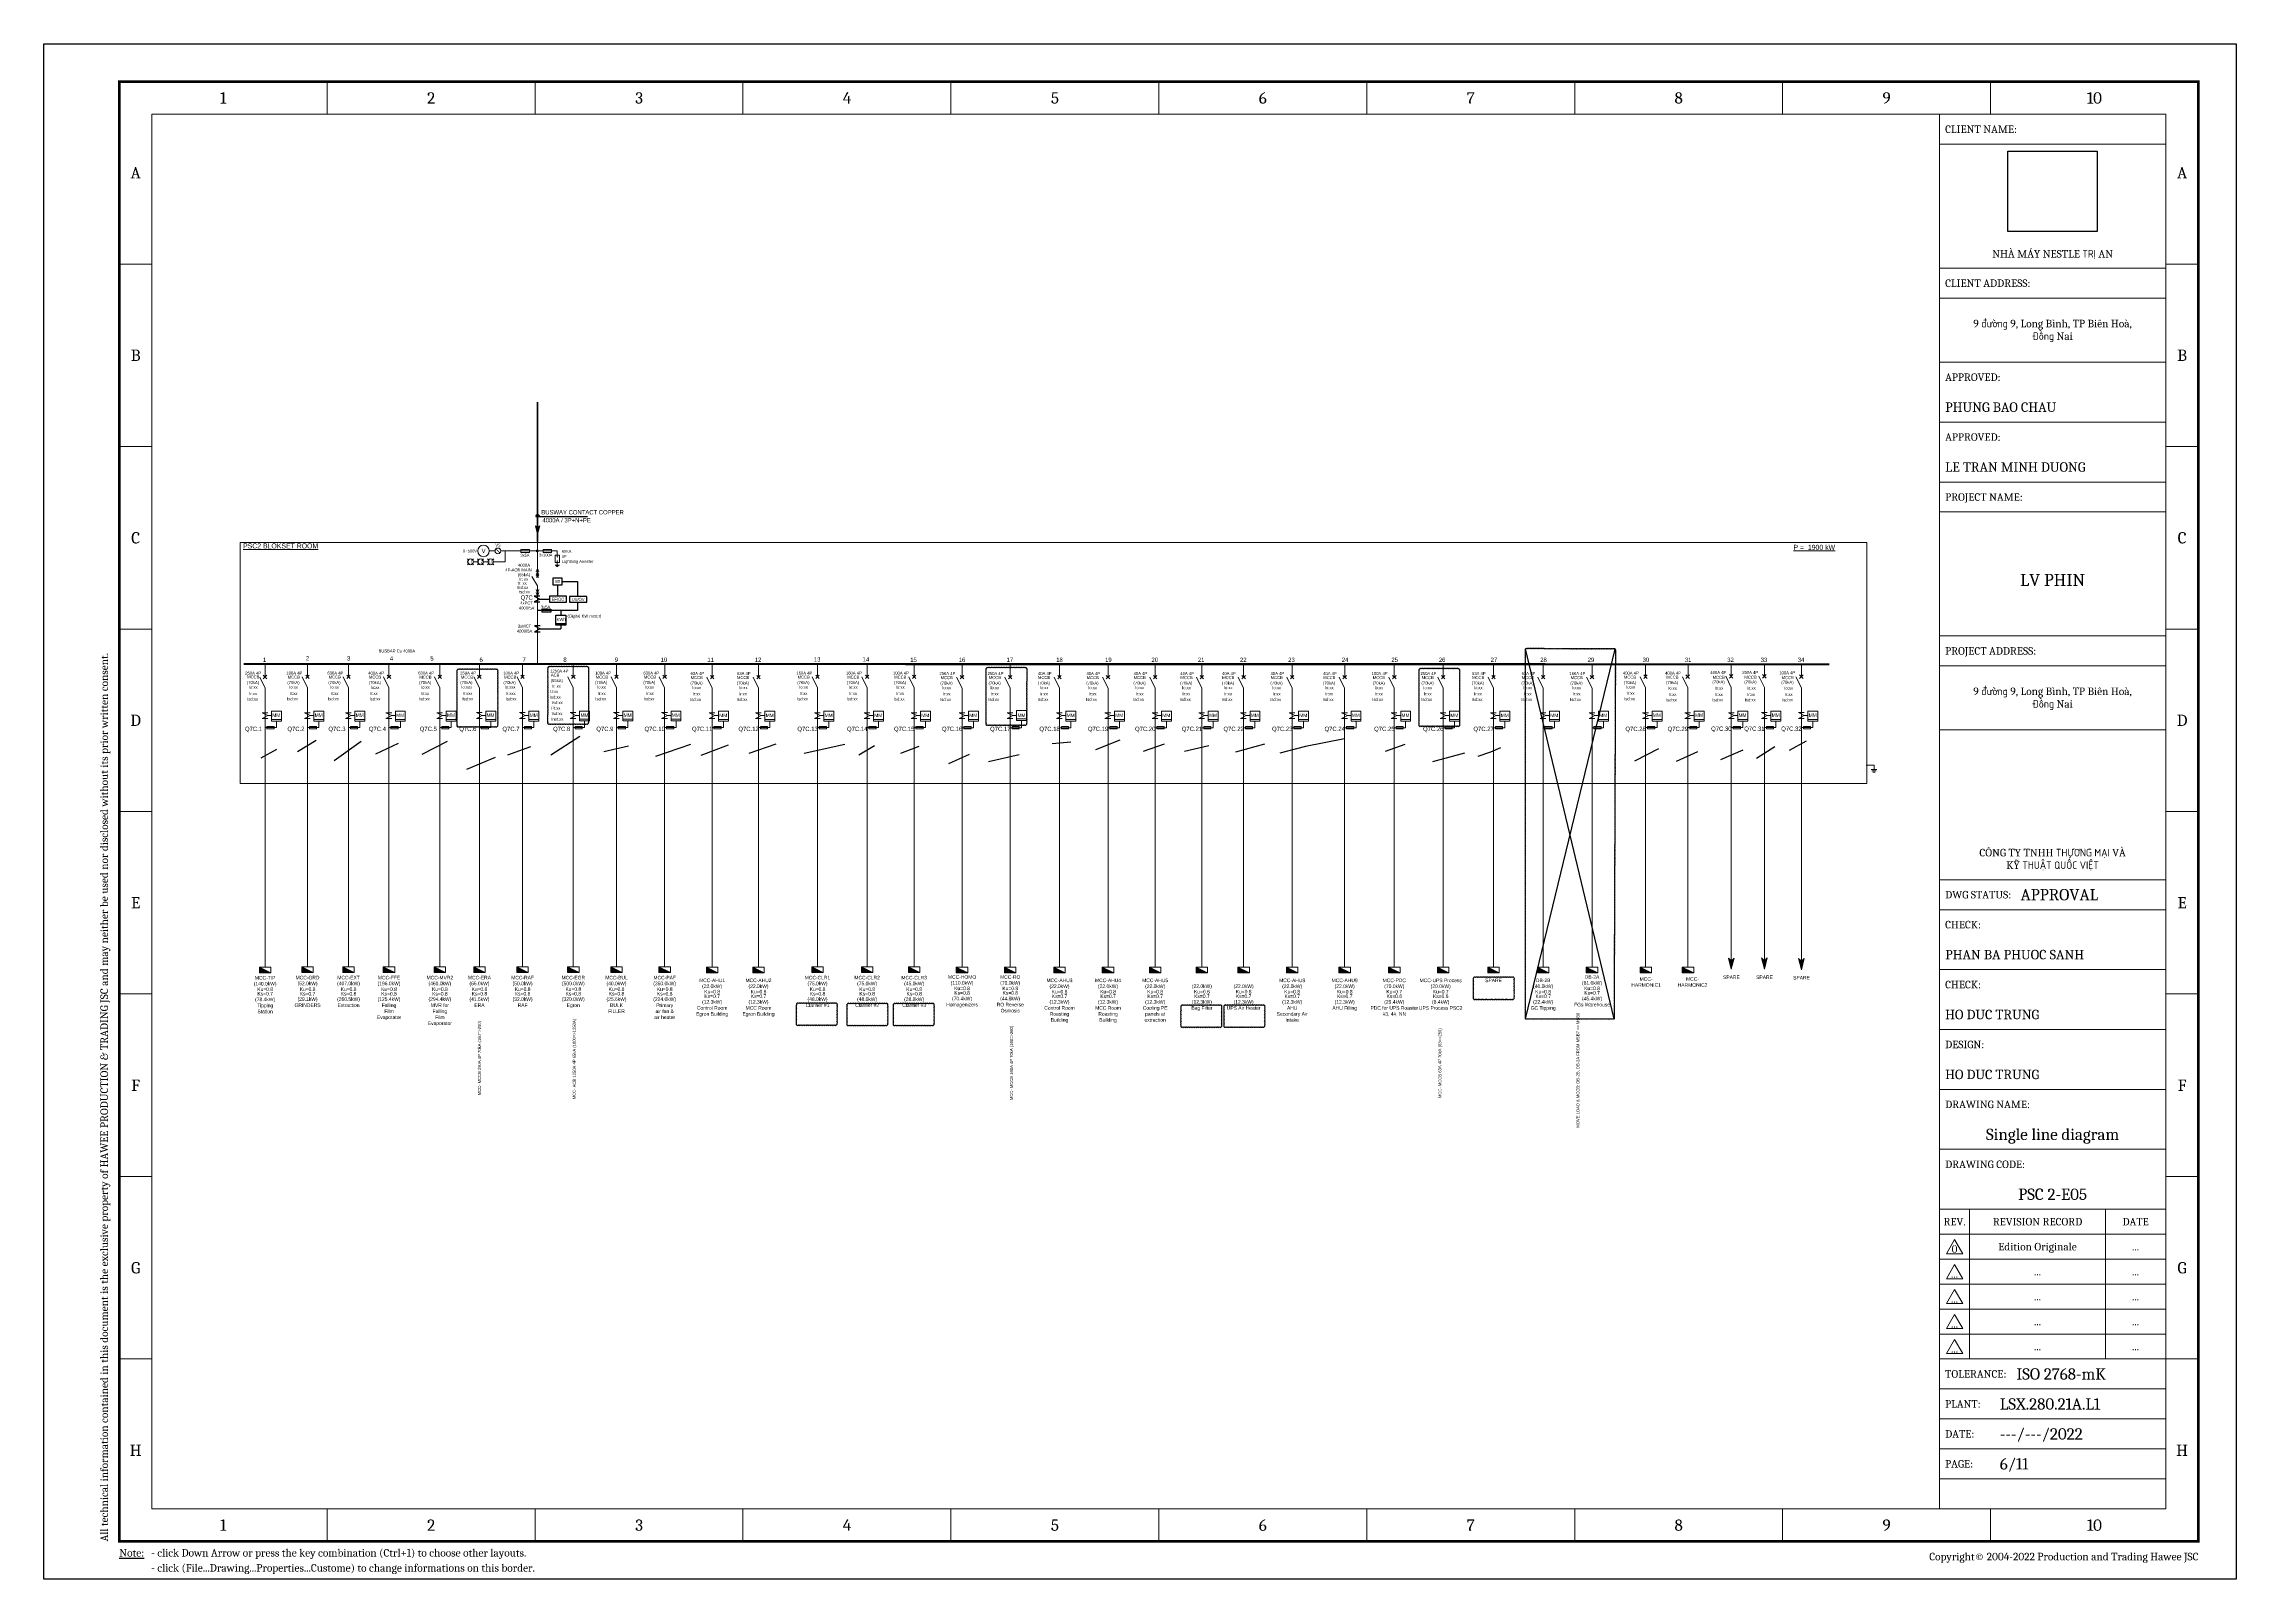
# Model space of a CAD drawing. Header units: millimetres. Extents: x -116965 to 323937, y 291661 to 566926.
# Drawn here: x -58880 to -50741, y 300387 to 306088 of the extents above; entities that cross this region are included whole.
import ezdxf
from ezdxf.enums import TextEntityAlignment as Align

# ---------------------------------------------------------------- set-up
doc = ezdxf.new("R2010")
doc.units = ezdxf.units.MM
doc.layers.get('0').update_dxf_attribs({"lineweight": 18})
doc.layers.add('DB', color=2, linetype='Continuous')
doc.layers.add('Text 2', color=2, linetype='Continuous')
doc.layers.add('HV-MV Equipment', color=4, linetype='Continuous', lineweight=9)
doc.styles.add('Hel-Con', font='')
doc.styles.add('hwBorder', font='Cambria.ttf')
doc.styles.add('VNI-HELVE', font='')
doc.styles.add('VNI-HELVE-CONDENSE', font='')
doc.styles.get('Hel-Con').set_extended_font_data('VNI-Helve-Condense')
doc.styles.get('VNI-HELVE').set_extended_font_data('VNI-Helve-Condense')
doc.styles.get('VNI-HELVE-CONDENSE').set_extended_font_data('VNI-Helve-Condense')
picture_1 = doc.add_image_def('image1.png', size_in_pixel=(430, 385))

# ---------------------------------------------------------------- blocks, each defined once
blk = doc.blocks.new('*U1980')
at = {"color": 5}
for p, q in [((37.57, 198.62), (37.57, 194.28)), ((65.14, 198.62), (65.14, 194.28)), ((92.7, 198.62), (92.7, 194.28)), ((120.27, 198.62), (120.27, 194.28)), ((147.84, 198.62), (147.84, 194.28)), ((175.41, 198.62), (175.41, 194.28)), ((202.98, 198.62), (202.98, 194.28)), ((230.54, 198.62), (230.54, 194.28)), ((258.11, 198.62), (258.11, 194.28)), ((10, 174.42), (14.34, 174.42)), ((285.68, 174.42), (281.34, 174.42)), ((10, 150.22), (14.34, 150.22)), ((285.68, 150.22), (281.34, 150.22)), ((10, 126.01), (14.34, 126.01)), ((285.68, 126.01), (281.34, 126.01)), ((10, 101.81), (14.34, 101.81)), ((285.68, 101.81), (281.34, 101.81)), ((10, 77.61), (14.34, 77.61)), ((285.68, 77.61), (281.34, 77.61)), ((10, 53.41), (14.34, 53.41)), ((285.68, 53.41), (281.34, 53.41)), ((10, 29.2), (14.34, 29.2)), ((285.68, 29.2), (281.34, 29.2)), ((37.57, 5), (37.57, 9.34)), ((65.14, 5), (65.14, 9.34)), ((92.7, 5), (92.7, 9.34)), ((120.27, 5), (120.27, 9.34)), ((147.84, 5), (147.84, 9.34)), ((175.41, 5), (175.41, 9.34)), ((202.98, 5), (202.98, 9.34)), ((230.54, 5), (230.54, 9.34)), ((258.11, 5), (258.11, 9.34))]:
    blk.add_line(p, q, dxfattribs=at)
at = {"color": 5, "const_width": 0.35}
blk.add_lwpolyline([(10, 198.62), (285.68, 198.62), (285.68, 5), (10, 5)], close=True, dxfattribs=at)
at = {"color": 5}
for points in [[(14.34, 194.28), (281.34, 194.28), (281.34, 9.34), (14.34, 9.34)], [(251.34, 194.28), (281.34, 194.28), (281.34, 190.31), (251.34, 190.31)], [(251.34, 190.31), (281.34, 190.31), (281.34, 173.87), (251.34, 173.87)], [(251.34, 173.87), (281.34, 173.87), (281.34, 169.9), (251.34, 169.9)], [(251.34, 173.87), (281.34, 173.87), (281.34, 169.9), (251.34, 169.9)], [(251.34, 169.9), (281.34, 169.9), (281.34, 153.45), (251.34, 153.45)], [(251.34, 169.9), (281.34, 169.9), (281.34, 161.4), (251.34, 161.4)], [(251.34, 161.4), (281.34, 161.4), (281.34, 153.45), (251.34, 153.45)], [(251.34, 153.45), (281.34, 153.45), (281.34, 145.51), (251.34, 145.51)], [(251.34, 145.51), (281.34, 145.51), (281.34, 141.54), (251.34, 141.54)], [(251.34, 141.54), (281.34, 141.54), (281.34, 125.1), (251.34, 125.1)], [(251.34, 125.1), (281.34, 125.1), (281.34, 121.12), (251.34, 121.12)], [(251.34, 121.12), (281.34, 121.12), (281.34, 112.63), (251.34, 112.63)], [(251.34, 92.76), (281.34, 92.76), (281.34, 112.63), (251.34, 112.63)], [(251.34, 92.76), (281.34, 92.76), (281.34, 88.79), (251.34, 88.79)], [(251.34, 80.85), (281.34, 80.85), (281.34, 88.79), (251.34, 88.79)], [(251.34, 72.9), (281.34, 72.9), (281.34, 80.85), (251.34, 80.85)], [(251.34, 64.96), (281.34, 64.96), (281.34, 72.9), (251.34, 72.9)], [(251.34, 57.01), (281.34, 57.01), (281.34, 64.96), (251.34, 64.96)], [(251.34, 49.07), (281.34, 49.07), (281.34, 57.01), (251.34, 57.01)], [(251.34, 49.07), (255.34, 49.07), (255.34, 45.76), (251.34, 45.76)], [(255.34, 49.07), (273.34, 49.07), (273.34, 45.76), (255.34, 45.76)], [(273.34, 49.07), (281.34, 49.07), (281.34, 45.76), (273.34, 45.76)], [(251.34, 45.76), (255.34, 45.76), (255.34, 42.44), (251.34, 42.44)], [(255.34, 45.76), (273.34, 45.76), (273.34, 42.44), (255.34, 42.44)], [(273.34, 45.76), (281.34, 45.76), (281.34, 42.44), (273.34, 42.44)], [(251.34, 42.44), (255.34, 42.44), (255.34, 39.13), (251.34, 39.13)], [(255.34, 42.44), (273.34, 42.44), (273.34, 39.13), (255.34, 39.13)], [(273.34, 42.44), (281.34, 42.44), (281.34, 39.13), (273.34, 39.13)], [(251.34, 39.13), (255.34, 39.13), (255.34, 35.82), (251.34, 35.82)], [(255.34, 39.13), (273.34, 39.13), (273.34, 35.82), (255.34, 35.82)], [(273.34, 39.13), (281.34, 39.13), (281.34, 35.82), (273.34, 35.82)], [(251.34, 35.82), (255.34, 35.82), (255.34, 32.51), (251.34, 32.51)], [(255.34, 35.82), (273.34, 35.82), (273.34, 32.51), (255.34, 32.51)], [(273.34, 35.82), (281.34, 35.82), (281.34, 32.51), (273.34, 32.51)], [(251.34, 32.51), (255.34, 32.51), (255.34, 29.2), (251.34, 29.2)], [(255.34, 32.51), (273.34, 32.51), (273.34, 29.2), (255.34, 29.2)], [(273.34, 32.51), (281.34, 32.51), (281.34, 29.2), (273.34, 29.2)], [(251.34, 29.2), (281.34, 29.2), (281.34, 25.23), (251.34, 25.23)], [(251.34, 25.23), (281.34, 25.23), (281.34, 21.26), (251.34, 21.26)], [(251.34, 21.26), (281.34, 21.26), (281.34, 17.28), (251.34, 17.28)], [(251.34, 17.28), (281.34, 17.28), (281.34, 13.31), (251.34, 13.31)], [(251.34, 13.31), (281.34, 13.31), (281.34, 9.34), (251.34, 9.34)]]:
    blk.add_lwpolyline(points, close=True, dxfattribs=at)
at = {"color": 253}
for points in [[(253.34, 45.04), (252.26, 43.16), (254.42, 43.16)], [(253.34, 41.73), (252.26, 39.85), (254.42, 39.85)], [(253.34, 38.42), (252.26, 36.54), (254.42, 36.54)], [(253.34, 35.11), (252.26, 33.23), (254.42, 33.23)], [(253.34, 31.8), (252.26, 29.92), (254.42, 29.92)]]:
    blk.add_lwpolyline(points, close=True, dxfattribs=at)
at = {"layer": 'Defpoints', "color": 4}
blk.add_lwpolyline([(0, 203.62), (290.68, 203.62), (290.68, 0), (0, 0)], close=True, dxfattribs=at)
at = {"color": 253, "style": 'hwBorder'}
for s, height, p in [('1', 1.5, (23.78, 196.45)), ('2', 1.5, (51.35, 196.45)), ('3', 1.5, (78.92, 196.45)), ('4', 1.5, (106.49, 196.45)), ('5', 1.5, (134.06, 196.45)), ('6', 1.5, (161.62, 196.45)), ('7', 1.5, (189.19, 196.45)), ('8', 1.5, (216.76, 196.45)), ('9', 1.5, (244.33, 196.45)), ('10', 1.5, (271.89, 196.45)), ('A', 1.5, (12.17, 186.52)), ('A', 1.5, (283.51, 186.52)), ('B', 1.5, (12.17, 162.32)), ('B', 1.5, (283.51, 162.32)), ('C', 1.5, (12.17, 138.11)), ('C', 1.5, (283.51, 138.11)), ('D', 1.5, (12.17, 113.91)), ('D', 1.5, (283.51, 113.91)), ('E', 1.5, (12.17, 89.71)), ('E', 1.5, (283.51, 89.71)), ('F', 1.5, (12.17, 65.51)), ('F', 1.5, (283.51, 65.51)), ('REV.', 1, (253.34, 47.41)), ('REVISION RECORD', 1, (264.34, 47.41)), ('DATE', 1, (277.34, 47.41)), ('G', 1.5, (12.17, 41.3)), ('G', 1.5, (283.51, 41.3)), ('H', 1.5, (12.17, 17.1)), ('H', 1.5, (283.51, 17.1)), ('1', 1.5, (23.78, 7.17)), ('2', 1.5, (51.35, 7.17)), ('3', 1.5, (78.92, 7.17)), ('4', 1.5, (106.49, 7.17)), ('5', 1.5, (134.06, 7.17)), ('6', 1.5, (161.62, 7.17)), ('7', 1.5, (189.19, 7.17)), ('8', 1.5, (216.76, 7.17)), ('9', 1.5, (244.33, 7.17)), ('10', 1.5, (271.89, 7.17))]:
    blk.add_text(s, height=height, dxfattribs=at).set_placement(p, align=Align.MIDDLE_CENTER)
for s, height, p in [('CLIENT NAME:', 1, (252.09, 192.3)), ('CLIENT ADDRESS:', 1, (252.09, 171.88)), ('APPROVED:', 1, (252.09, 159.41)), ('PHUNG BAO CHAU', 1.25, (252.09, 155.44)), ('APPROVED:', 1, (252.09, 151.47)), ('LE TRAN MINH DUONG', 1.25, (252.09, 147.5)), ('PROJECT NAME:', 1, (252.09, 143.52)), ('PROJECT ADDRESS:', 1, (252.09, 123.11)), ('DWG STATUS:', 1, (252.09, 90.78)), ('CHECK:', 1, (252.09, 86.81)), ('PHAN BA PHUOC SANH', 1.25, (252.09, 82.83)), ('CHECK:', 1, (252.09, 78.86)), ('HO DUC TRUNG', 1.25, (252.09, 74.89)), ('DESIGN:', 1, (252.09, 70.92)), ('HO DUC TRUNG', 1.25, (252.09, 66.94)), ('DRAWING NAME:', 1, (252.09, 62.97)), ('DRAWING CODE:', 1, (252.09, 55.02)), ('TOLERANCE:', 1, (252.09, 27.22)), ('PLANT:', 1, (252.09, 23.24)), ('LSX.280.21A.L1', 1.5, (259.34, 23.24)), ('DATE:', 1, (252.09, 19.27)), ('---/---/2022', 1.5, (259.34, 19.27)), ('PAGE:', 1, (252.09, 15.3))]:
    blk.add_text(s, height=height, dxfattribs=at).set_placement(p, align=Align.MIDDLE_LEFT)
blk.add_text('All technical information contained in this document is the exclusive property of HAWEE PRODUCTION & TRADING JSC and may neither be used nor disclosed without its prior written consent. ', height=1, rotation=90, dxfattribs=at).set_placement((8, 5), align=Align.MIDDLE_LEFT)
at = {"color": 6, "style": 'hwBorder'}
blk.add_text('APPROVAL', height=1.5, dxfattribs=at).set_placement((262.09, 90.78), align=Align.MIDDLE_LEFT)
at = {"color": 253, "style": 'hwBorder'}
blk.add_text('Copyright© 2004-2022 Production and Trading Hawee JSC', height=1, dxfattribs=at).set_placement((285.68, 3), align=Align.MIDDLE_RIGHT)
at = {"color": 253, "char_height": 1, "attachment_point": 5, "style": 'hwBorder'}
for s, insert in [('NHÀ MÁY NESTLE TRỊ AN', (266.34, 175.67)), ('CÔNG TY TNHH THƯƠNG MẠI VÀ KỸ THUẬT QUỐC VIỆT', (266.34, 95.42))]:
    blk.add_mtext_dynamic_manual_height_columns(s, width=20.9263, gutter_width=12.5, heights=[0], dxfattribs=dict(at, insert=insert))
at = {"color": 253, "char_height": 1, "width": 30, "attachment_point": 5, "style": 'hwBorder'}
for insert in [(266.34, 165.54), (266.34, 116.77)]:
    blk.add_mtext('9 đường 9, Long Bình, TP Biên Hoà,\\PĐồng Nai', dxfattribs=dict(at, insert=insert))
at = {"color": 253, "insert": (266.34, 132.52), "char_height": 1.6, "width": 30, "attachment_point": 5, "line_spacing_factor": 0.75, "style": 'hwBorder'}
blk.add_mtext('LV PHIN', dxfattribs=at)
at = {"color": 6, "style": 'hwBorder', "flags": 8}
for tag, p in [("DWG'SNAME", (266.34, 59)), ("DWG'SCODE2", (266.34, 51.05))]:
    blk.add_attdef(tag, text='', height=1.5, dxfattribs=at).set_placement(p, align=Align.MIDDLE_CENTER)
at = {"color": 253, "style": 'hwBorder', "flags": 8}
for tag, p in [('REV_0', (253.34, 43.79)), ('REV_MODIFY0', (264.34, 44.1)), ('REV_DATE0', (277.34, 44.1)), ('REV_1', (253.34, 40.48)), ('REV_MODIFY1', (264.34, 40.79)), ('REV_DATE1', (277.34, 40.79)), ('REV_MODIFY2', (264.34, 37.48)), ('REV_DATE2', (277.34, 37.48)), ('REV_2', (253.34, 37.17)), ('REV_3', (253.34, 33.86)), ('REV_MODIFY3', (264.34, 34.17)), ('REV_DATE3', (277.34, 34.17)), ('REV_4', (253.34, 30.55)), ('REV_MODIFY4', (264.34, 30.86)), ('REV_DATE4', (277.34, 30.86))]:
    blk.add_attdef(tag, text='', height=1, dxfattribs=at).set_placement(p, align=Align.MIDDLE_CENTER)
at = {"color": 6, "style": 'hwBorder', "flags": 8}
for tag, p in [('TOLERANCE', (261.54, 27.22)), ('PAGE', (259.34, 15.3))]:
    blk.add_attdef(tag, text='', height=1.5, dxfattribs=at).set_placement(p, align=Align.MIDDLE_LEFT)
at = {"layer": 'Defpoints', "color": 253, "style": 'hwBorder'}
for s, p in [('%%UNote:', (10, 3.5)), ('- click Down Arrow or press the key combination (Ctrl+1) to choose other layouts.', (14.23, 3.5)), ('- click (File...Drawing...Properties...Custome) to change informations on this border.', (14.23, 1.5))]:
    blk.add_text(s, height=1, dxfattribs=at).set_placement(p, align=Align.MIDDLE_LEFT)
at = {"lineweight": -3, "ltscale": 5}
image = blk.add_image(picture_1, insert=(260.4, 178.75), size_in_units=(11.87, 10.63), dxfattribs=at)
image.dxf.flags = 7
blk = doc.blocks.new('TDIEN')
blk.add_hatch(color=256).paths.add_polyline_path([(400, 0), (-400, 400), (-400, 0)])
blk.add_line((-400, 400), (400, 0))
blk.add_lwpolyline([(-400, 0), (400, 0), (400, 400), (-400, 400)], close=True)
blk = doc.blocks.new('MCB')
at = {"lineweight": 18}
blk.add_line((0, 0), (-4, 6.5), dxfattribs=at)
for p, q in [((-0.8, 7.2), (0.8, 5.7)), ((0.8, 7.2), (-0.8, 5.7))]:
    blk.add_line(p, q)
blk.add_lwpolyline([(0, 0), (0, -1.5)])
blk = doc.blocks.new('$N-mt3')
at = {"linetype": 'Continuous'}
blk.add_hatch(color=0, dxfattribs=at).paths.add_polyline_path([(0.25, 0), (0, 0.25), (1, 0), (0, -0.25)])
at = {"color": 0, "linetype": 'Continuous'}
blk.add_lwpolyline([(0.25, 0), (0, 0.25), (1, 0), (0, -0.25)], close=True, dxfattribs=at)

msp = doc.modelspace()

# ---------------------------------------------------------------- hatches: boundary and pattern name
at = {"linetype": 'Continuous'}
msp.add_hatch(color=0, dxfattribs=at).paths.add_polyline_path([(-57046.886133, 304291.097966), (-57039.127485, 304298.856614), (-57046.886133, 304267.822021), (-57054.644781, 304298.856614)])

# ---------------------------------------------------------------- linework, layer by layer
at = {"color": 0, "linetype": 'Continuous'}
for p, q in [((-57046.886133, 304267.822021), (-57054.644781, 304298.856614)), ((-57054.644781, 304298.856614), (-57046.886133, 304291.097966)), ((-57046.886133, 304291.097966), (-57039.127485, 304298.856614)), ((-57039.127485, 304298.856614), (-57046.886133, 304267.822021))]:
    msp.add_line(p, q, dxfattribs=at)
at = {"color": 0, "ltscale": 500}
for p, q in [((-52112.114204, 303409.707249), (-52085.413486, 303409.707249)), ((-52096.093773, 303393.686819), (-52074.733199, 303393.686819)), ((-52093.042263, 303388.346676), (-52077.78471, 303388.346676)), ((-52080.83622, 303383.006532), (-52089.990752, 303383.006532)), ((-52085.413486, 303409.707249), (-52085.413486, 303393.686819))]:
    msp.add_line(p, q, dxfattribs=at)
at = {"layer": 'DB', "color": 7, "linetype": 'Continuous', "ltscale": 0.001}
msp.add_line((-57054.006324, 304332.777762), (-56861.032767, 304332.777762), dxfattribs=at)
at = {"layer": 'DB', "color": 8, "ltscale": 1000}
msp.add_line((-56978.709766, 303935.735061), (-56941.798695, 303935.735061), dxfattribs=at)
at = {"layer": 'DB', "ltscale": 1000, "const_width": 2.670072}
msp.add_lwpolyline([(-57048.45652, 304205.025842, 1), (-57045.786448, 304205.025842, 1)], format="xyb", close=True, dxfattribs=at)
at = {"layer": 'DB', "color": 8, "ltscale": 1000}
msp.add_lwpolyline([(-56988.591846, 304091.801679, 0, 0, 0), (-57046.31674, 304091.789331, 3.560096, 0, 0), (-57056.997027, 304091.787046, 0, 0, 0)], format="xyseb", dxfattribs=at)
for points in [[(-56956.550985, 304078.451321), (-56988.591846, 304078.451321), (-56988.591846, 304105.152038), (-56956.550985, 304105.152038)], [(-56939.193821, 304036.659237), (-57003.275542, 304036.659237), (-57003.275542, 304015.298663), (-56939.193821, 304015.298663)], [(-56864.461034, 304036.131163), (-56928.542756, 304036.131163), (-56928.542756, 304014.770589), (-56864.461034, 304014.770589)], [(-56998.036471, 303988.665931), (-56998.032159, 303977.985645), (-57030.073017, 303977.97271), (-57030.077329, 303988.652996)], [(-56978.709766, 303966.494288), (-56941.798695, 303966.494288), (-56941.798695, 303929.583216), (-56978.709766, 303929.583216)]]:
    msp.add_lwpolyline(points, close=True, dxfattribs=at)
for points in [[(-56972.571415, 304078.451321), (-56972.571415, 304036.659237)], [(-56956.550985, 304091.801679), (-56898.427595, 304091.801679), (-56898.427595, 304036.131163)], [(-57038.073491, 304036.967168), (-57059.434065, 304036.967168), (-57038.073491, 304026.286882), (-57059.434065, 304015.606595), (-57038.073491, 304015.606595)], [(-56898.367587, 304014.770589), (-56898.367587, 303983.312853), (-57045.786448, 303983.312853)], [(-57038.073491, 304026.286882), (-57003.275542, 304026.286882)], [(-57037.101658, 303926.490795), (-57058.462232, 303926.490795), (-57037.101658, 303915.810508), (-57058.462232, 303905.130221), (-57037.101658, 303905.130221)], [(-57037.25491, 303915.781175), (-56960.254231, 303915.781175)], [(-56960.254231, 303983.206024), (-56960.254231, 303966.511432)], [(-56960.254231, 303929.583216), (-56960.254231, 303915.781175)]]:
    msp.add_lwpolyline(points, dxfattribs=at)
at = {"layer": 'DB', "color": 8, "ltscale": 1000, "const_width": 2.670072}
for points in [[(-57045.757105, 303983.313392, -1), (-57048.427176, 303983.312314, -1)], [(-56961.589266, 303983.206024, 1), (-56958.919195, 303983.206024, 1)]]:
    msp.add_lwpolyline(points, format="xyb", close=True, dxfattribs=at)
at = {"layer": 'DB', "color": 7, "linetype": 'Continuous', "ltscale": 0.001}
msp.add_lwpolyline([(-57653.452708, 303786.766337, 0, 3.560096, 0), (-57653.452708, 303797.446624, 0, 0, 0), (-57653.452708, 303833.536309, 0, 0, 0), (-57642.772421, 303833.536309, 0, 0, 0)], format="xyseb", dxfattribs=at)
msp.add_arc((-57046.886133, 304332.777762), 7.120191, 0, 180, dxfattribs=at)
at = {"layer": 'DB', "ltscale": 1000}
for start, end in [(0, 180), (180, 0)]:
    msp.add_arc((-57047.160301, 304205.025842), 1.335036, start, end, dxfattribs=at)
at = {"layer": 'DB', "ltscale": 50}
for start, end in [(0, 180), (180, 0)]:
    msp.add_arc((-52112.114204, 303409.707249), 1.335036, start, end, dxfattribs=at)
at = {"layer": 'HV-MV Equipment', "color": 6, "lineweight": 40}
msp.add_line((-57047.122367, 304240.485068), (-57047.046697, 304757.171851), dxfattribs=at)
at = {"layer": 'HV-MV Equipment', "color": 6}
msp.add_line((-57047.144965, 304110.364912), (-57046.855415, 304370.83857), dxfattribs=at)
at = {"layer": 'HV-MV Equipment', "lineweight": 9}
for p, q in [((-58151.106063, 304236.352908), (-52112.114204, 304236.352908)), ((-58151.106063, 303340.863539), (-58151.106063, 304236.352908)), ((-52112.114204, 304236.352908), (-52112.114204, 303340.863539)), ((-52112.114204, 303340.863539), (-58151.106063, 303340.863539))]:
    msp.add_line(p, q, dxfattribs=at)
at = {"layer": 'HV-MV Equipment', "color": 6, "lineweight": 9}
for p, q in [((-55471.064445, 302659.447526), (-55471.064445, 303695.247306)), ((-55292.193148, 302659.438434), (-55292.193148, 303695.238214)), ((-53684.885045, 302659.412896), (-53684.885045, 303695.212676)), ((-53132.180319, 302659.432235), (-53132.180319, 303695.232014))]:
    msp.add_line(p, q, dxfattribs=at)
at = {"layer": 'HV-MV Equipment', "color": 8, "lineweight": 9}
for points in [[(-57307.242294, 304175.975943), (-57303.466242, 304172.199891)], [(-57303.406724, 304157.155676), (-57307.182775, 304153.379624)], [(-57284.526465, 304176.035934), (-57288.302517, 304172.259883)], [(-57288.302517, 304157.155676), (-57284.526465, 304153.379624)], [(-57285.174333, 304164.707779), (-57269.153903, 304164.707779)], [(-57269.801771, 304176.035934), (-57266.025719, 304172.259883)], [(-57266.025719, 304157.155676), (-57269.801771, 304153.379624)], [(-57247.145461, 304176.035934), (-57250.921513, 304172.259883)], [(-57250.921513, 304157.155676), (-57247.145461, 304153.379624)], [(-57247.793329, 304164.707779), (-57231.772899, 304164.707779)], [(-57232.420767, 304176.035934), (-57228.644715, 304172.259883)], [(-57228.644715, 304157.155676), (-57232.420767, 304153.379624)], [(-57226.20261, 304205.025862), (-57204.842036, 304205.025862)], [(-57209.764457, 304176.035934), (-57213.540508, 304172.259883)], [(-57213.540508, 304157.155676), (-57209.764457, 304153.379624)], [(-57210.412325, 304164.707779), (-57167.691177, 304164.707779)], [(-57048.132979, 304205.025862), (-57183.481462, 304205.025862)], [(-57167.691177, 304205.025862), (-57167.691177, 304164.707779)], [(-57048.131498, 304205.025421), (-56974.125979, 304205.055298), (-56974.117645, 304184.413084)], [(-56974.1101, 304165.722583), (-56974.10442, 304152.409335)], [(-56966.094187, 304152.369447), (-56982.114616, 304152.36298)], [(-56968.763181, 304149.698298), (-56979.443467, 304149.693986)], [(-56971.432174, 304147.027149), (-56976.772317, 304147.024993)], [(-58048.573108, 303604.393528), (-58069.933682, 303604.393528), (-58048.573108, 303593.713241), (-58069.933682, 303583.032954), (-58048.573108, 303583.032954)], [(-58048.573108, 303593.713241), (-58034.867362, 303593.713241)], [(-57891.039012, 303604.434489), (-57912.399586, 303604.434489), (-57891.039012, 303593.754202), (-57912.399586, 303583.073915), (-57891.039012, 303583.073915)], [(-57891.039012, 303593.754202), (-57877.333266, 303593.754202)], [(-57738.844855, 303604.426753), (-57760.205429, 303604.426753), (-57738.844855, 303593.746466), (-57760.205429, 303583.066179), (-57738.844855, 303583.066179)], [(-57738.844855, 303593.746466), (-57725.13911, 303593.746466)], [(-57588.652636, 303604.356944), (-57610.01321, 303604.356944), (-57588.652636, 303593.676657), (-57610.01321, 303582.996371), (-57588.652636, 303582.996371)], [(-57588.652636, 303593.676657), (-57574.946891, 303593.676657)], [(-57399.745882, 303604.378546), (-57421.106456, 303604.378546), (-57399.745882, 303593.69826), (-57421.106456, 303583.017973), (-57399.745882, 303583.017973)], [(-57399.745882, 303593.69826), (-57386.040136, 303593.69826)], [(-57252.891937, 303604.504099), (-57274.252511, 303604.504099), (-57252.891937, 303593.823812), (-57274.252511, 303583.143525), (-57252.891937, 303583.143525)], [(-57252.891937, 303593.823812), (-57239.186191, 303593.823812)], [(-57092.687498, 303604.495955), (-57114.048071, 303604.495955), (-57092.687498, 303593.815669), (-57114.048071, 303583.135382), (-57092.687498, 303583.135382)], [(-57092.687498, 303593.815669), (-57078.981752, 303593.815669)], [(-56904.447441, 303604.588434), (-56925.808015, 303604.588434), (-56904.447441, 303593.908147), (-56925.808015, 303583.22786), (-56904.447441, 303583.22786)], [(-56904.447441, 303593.908147), (-56890.741695, 303593.908147)], [(-56744.069409, 303604.584078), (-56765.429983, 303604.584078), (-56744.069409, 303593.903791), (-56765.429983, 303583.223504), (-56744.069409, 303583.223504)], [(-56744.069409, 303593.903791), (-56730.363664, 303593.903791)], [(-56565.174668, 303604.571629), (-56586.535242, 303604.571629), (-56565.174668, 303593.891342), (-56586.535242, 303583.211055), (-56565.174668, 303583.211055)], [(-56565.174668, 303593.891342), (-56551.468922, 303593.891342)], [(-56388.949798, 303604.25653), (-56410.310372, 303604.25653), (-56388.949798, 303593.576243), (-56410.310372, 303582.895956), (-56388.949798, 303582.895956)], [(-56388.949798, 303593.576243), (-56375.244052, 303593.576243)], [(-56216.730172, 303604.247776), (-56238.090746, 303604.247776), (-56216.730172, 303593.567489), (-56238.090746, 303582.887202), (-56216.730172, 303582.887202)], [(-56216.730172, 303593.567489), (-56203.024426, 303593.567489)], [(-55997.78429, 303604.338694), (-56019.144864, 303604.338694), (-55997.78429, 303593.658407), (-56019.144864, 303582.97812), (-55997.78429, 303582.97812)], [(-55997.78429, 303593.658407), (-55984.078544, 303593.658407)], [(-55813.549205, 303604.32933), (-55834.909779, 303604.32933), (-55813.549205, 303593.649043), (-55834.909779, 303582.968756), (-55813.549205, 303582.968756)], [(-55813.549205, 303593.649043), (-55799.84346, 303593.649043)], [(-55638.982231, 303604.243882), (-55660.342805, 303604.243882), (-55638.982231, 303593.563595), (-55660.342805, 303582.883308), (-55638.982231, 303582.883308)], [(-55638.982231, 303593.563595), (-55625.276485, 303593.563595)], [(-55461.001294, 303604.163969), (-55482.361868, 303604.163969), (-55461.001294, 303593.483683), (-55482.361868, 303582.803396), (-55461.001294, 303582.803396)], [(-55461.001294, 303593.483683), (-55447.295548, 303593.483683)], [(-55282.129997, 303604.154877), (-55303.490571, 303604.154877), (-55282.129997, 303593.474591), (-55303.490571, 303582.794304), (-55282.129997, 303582.794304)], [(-55282.129997, 303593.474591), (-55268.424252, 303593.474591)], [(-55099.30527, 303604.209503), (-55120.665844, 303604.209503), (-55099.30527, 303593.529216), (-55120.665844, 303582.848929), (-55099.30527, 303582.848929)], [(-55099.30527, 303593.529216), (-55085.599525, 303593.529216)], [(-54919.075632, 303604.200342), (-54940.436206, 303604.200342), (-54919.075632, 303593.520055), (-54940.436206, 303582.839768), (-54919.075632, 303582.839768)], [(-54919.075632, 303593.520055), (-54905.369887, 303593.520055)], [(-54744.18573, 303604.209503), (-54765.546304, 303604.209503), (-54744.18573, 303593.529216), (-54765.546304, 303582.848929), (-54744.18573, 303582.848929)], [(-54744.18573, 303593.529216), (-54730.479984, 303593.529216)], [(-54570.631067, 303604.200342), (-54591.991641, 303604.200342), (-54570.631067, 303593.520055), (-54591.991641, 303582.839768), (-54570.631067, 303582.839768)], [(-54570.631067, 303593.520055), (-54556.925321, 303593.520055)], [(-54415.766907, 303604.209503), (-54437.12748, 303604.209503), (-54415.766907, 303593.529216), (-54437.12748, 303582.848929), (-54415.766907, 303582.848929)], [(-54415.766907, 303593.529216), (-54402.061161, 303593.529216)], [(-54235.537269, 303604.200342), (-54256.897843, 303604.200342), (-54235.537269, 303593.520055), (-54256.897843, 303582.839768), (-54235.537269, 303582.839768)], [(-54235.537269, 303593.520055), (-54221.831523, 303593.520055)], [(-54040.621721, 303604.147933), (-54061.982295, 303604.147933), (-54040.621721, 303593.467646), (-54061.982295, 303582.787359), (-54040.621721, 303582.787359)], [(-54040.621721, 303593.467646), (-54026.915975, 303593.467646)], [(-53856.3865, 303604.138568), (-53877.747074, 303604.138568), (-53856.3865, 303593.458281), (-53877.747074, 303582.777994), (-53856.3865, 303582.777994)], [(-53856.3865, 303593.458281), (-53842.680755, 303593.458281)], [(-53674.821894, 303604.129339), (-53696.182468, 303604.129339), (-53674.821894, 303593.449052), (-53696.182468, 303582.768765), (-53674.821894, 303582.768765)], [(-53674.821894, 303593.449052), (-53661.116149, 303593.449052)], [(-53487.916995, 303604.167271), (-53509.277569, 303604.167271), (-53487.916995, 303593.486985), (-53509.277569, 303582.806698), (-53487.916995, 303582.806698)], [(-53487.916995, 303593.486985), (-53474.21125, 303593.486985)], [(-53303.681775, 303604.157907), (-53325.042349, 303604.157907), (-53303.681775, 303593.47762), (-53325.042349, 303582.797333), (-53303.681775, 303582.797333)], [(-53303.681775, 303593.47762), (-53289.976029, 303593.47762)], [(-53122.117169, 303604.148678), (-53143.477743, 303604.148678), (-53122.117169, 303593.468391), (-53143.477743, 303582.788104), (-53122.117169, 303582.788104)], [(-53122.117169, 303593.468391), (-53108.411423, 303593.468391)], [(-52922.960231, 303604.397859), (-52944.320805, 303604.397859), (-52922.960231, 303593.717572), (-52944.320805, 303583.037285), (-52922.960231, 303583.037285)], [(-52922.960231, 303593.717572), (-52909.254485, 303593.717572)], [(-52766.281318, 303604.441682), (-52787.641892, 303604.441682), (-52766.281318, 303593.761395), (-52787.641892, 303583.081108), (-52766.281318, 303583.081108)], [(-52766.281318, 303593.761395), (-52752.575573, 303593.761395)], [(-52604.729313, 303604.460407), (-52626.089887, 303604.460407), (-52604.729313, 303593.78012), (-52626.089887, 303583.099833), (-52604.729313, 303583.099833)], [(-52604.729313, 303593.78012), (-52591.023567, 303593.78012)], [(-52481.90636, 303604.474643), (-52503.266933, 303604.474643), (-52481.90636, 303593.794356), (-52503.266933, 303583.114069), (-52481.90636, 303583.114069)], [(-52481.90636, 303593.794356), (-52468.200614, 303593.794356)], [(-52344.398816, 303604.490581), (-52365.759389, 303604.490581), (-52344.398816, 303593.810294), (-52365.759389, 303583.130007), (-52344.398816, 303583.130007)], [(-52344.398816, 303593.810294), (-52330.69307, 303593.810294)], [(-58016.401737, 303573.389646), (-58016.401737, 303548.934893), (-58058.638749, 303548.934893)], [(-58034.857273, 303579.541492), (-57997.946201, 303579.541492)], [(-57858.867641, 303573.430607), (-57858.867641, 303548.975853), (-57901.104653, 303548.975853)], [(-57877.323177, 303579.582452), (-57840.412105, 303579.582452)], [(-57706.673484, 303573.422871), (-57706.673484, 303548.968117), (-57748.910497, 303548.968117)], [(-57725.12902, 303579.574716), (-57688.217949, 303579.574716)], [(-57556.481265, 303573.353063), (-57556.481265, 303548.898309), (-57598.718278, 303548.898309)], [(-57574.936801, 303579.504908), (-57538.02573, 303579.504908)], [(-57367.574511, 303573.374665), (-57367.574511, 303548.919911), (-57409.811523, 303548.919911)], [(-57386.030047, 303579.52651), (-57349.118975, 303579.52651)], [(-57220.720566, 303573.500217), (-57220.720566, 303549.045463), (-57262.957578, 303549.045463)], [(-57239.176102, 303579.652062), (-57202.26503, 303579.652062)], [(-57060.516127, 303573.492074), (-57060.516127, 303549.03732), (-57102.753139, 303549.03732)], [(-57078.971662, 303579.643919), (-57042.060591, 303579.643919)], [(-56872.27607, 303573.584552), (-56872.27607, 303549.129799), (-56914.513082, 303549.129799)], [(-56890.731606, 303579.736398), (-56853.820534, 303579.736398)], [(-56711.898038, 303573.580196), (-56711.898038, 303549.125443), (-56754.135051, 303549.125443)], [(-56730.363664, 303579.733758), (-56693.452592, 303579.733758)], [(-56533.003297, 303573.567747), (-56533.003297, 303549.112993), (-56575.240309, 303549.112993)], [(-56551.468922, 303579.721309), (-56514.55785, 303579.721309)], [(-56356.778427, 303573.252648), (-56356.778427, 303548.797895), (-56399.01544, 303548.797895)], [(-56375.233963, 303579.404494), (-56338.322891, 303579.404494)], [(-56184.558801, 303573.243894), (-56184.558801, 303548.789141), (-56226.795813, 303548.789141)], [(-56203.014337, 303579.39574), (-56166.103265, 303579.39574)], [(-55965.612919, 303573.334812), (-55965.612919, 303548.880059), (-56007.849932, 303548.880059)], [(-55984.068455, 303579.486658), (-55947.157383, 303579.486658)], [(-55781.377834, 303573.325448), (-55781.377834, 303548.870694), (-55823.614847, 303548.870694)], [(-55799.83337, 303579.477293), (-55762.922298, 303579.477293)], [(-55606.81086, 303573.24), (-55606.81086, 303548.785246), (-55649.047872, 303548.785246)], [(-55625.266396, 303579.391845), (-55588.355324, 303579.391845)], [(-55428.829923, 303573.160088), (-55428.829923, 303548.705334), (-55471.066936, 303548.705334)], [(-55447.285459, 303579.311933), (-55410.374387, 303579.311933)], [(-55249.958626, 303573.150996), (-55249.958626, 303548.696242), (-55292.195639, 303548.696242)], [(-55268.424252, 303581.1709), (-55231.51318, 303581.1709)], [(-55067.133899, 303573.205622), (-55067.133899, 303548.750868), (-55109.370912, 303548.750868)], [(-55085.589435, 303579.357467), (-55048.678364, 303579.357467)], [(-54886.904261, 303573.19646), (-54886.904261, 303548.741707), (-54929.141274, 303548.741707)], [(-54905.359797, 303579.348306), (-54868.448726, 303579.348306)], [(-54712.014359, 303573.205622), (-54712.014359, 303548.750868), (-54754.251371, 303548.750868)], [(-54730.469895, 303579.357467), (-54693.558823, 303579.357467)], [(-54538.459696, 303573.19646), (-54538.459696, 303548.741707), (-54580.696709, 303548.741707)], [(-54556.915232, 303579.348306), (-54520.00416, 303579.348306)], [(-54383.595536, 303573.205622), (-54383.595536, 303548.750868), (-54425.832548, 303548.750868)], [(-54402.051071, 303579.357467), (-54365.14, 303579.357467)], [(-54203.365898, 303573.19646), (-54203.365898, 303548.741707), (-54245.60291, 303548.741707)], [(-54221.821433, 303579.348306), (-54184.910362, 303579.348306)], [(-54008.45035, 303573.144051), (-54008.45035, 303548.689297), (-54050.687362, 303548.689297)], [(-54026.905886, 303579.295896), (-53989.994814, 303579.295896)], [(-53824.215129, 303573.134686), (-53824.215129, 303548.679932), (-53866.452142, 303548.679932)], [(-53842.670665, 303579.286531), (-53805.759594, 303579.286531)], [(-53642.650523, 303573.125457), (-53642.650523, 303548.670704), (-53684.887536, 303548.670704)], [(-53661.106059, 303579.277303), (-53624.194988, 303579.277303)], [(-53455.745624, 303573.16339), (-53455.745624, 303548.708636), (-53497.982637, 303548.708636)], [(-53474.20116, 303579.315235), (-53437.290089, 303579.315235)], [(-53271.510404, 303573.154025), (-53271.510404, 303548.699271), (-53313.747416, 303548.699271)], [(-53289.96594, 303579.30587), (-53253.054868, 303579.30587)], [(-53089.945798, 303573.144796), (-53089.945798, 303548.690042), (-53132.18281, 303548.690042)], [(-53108.401334, 303579.296641), (-53071.490262, 303579.296641)], [(-52890.78886, 303573.393977), (-52890.78886, 303548.939223), (-52933.025872, 303548.939223)], [(-52909.244396, 303579.545822), (-52872.333324, 303579.545822)], [(-52734.109947, 303573.4378), (-52734.109947, 303548.983046), (-52776.34696, 303548.983046)], [(-52752.565483, 303579.589645), (-52715.654412, 303579.589645)], [(-52572.557942, 303573.456525), (-52572.557942, 303549.001771), (-52614.794954, 303549.001771)], [(-52591.013478, 303579.60837), (-52554.102406, 303579.60837)], [(-52449.734989, 303573.470761), (-52449.734989, 303549.016007), (-52491.972001, 303549.016007)], [(-52468.190524, 303579.622606), (-52431.279453, 303579.622606)], [(-52312.227445, 303573.486699), (-52312.227445, 303549.031945), (-52354.464457, 303549.031945)], [(-52330.68298, 303579.638544), (-52293.771909, 303579.638544)]]:
    msp.add_lwpolyline(points, dxfattribs=at)
at = {"layer": 'HV-MV Equipment', "color": 8, "lineweight": 9, "const_width": 2.670072}
msp.add_lwpolyline([(-57186.609646, 304197.473759), (-57201.713852, 304212.577966)], dxfattribs=at)
at = {"layer": 'HV-MV Equipment', "color": 8, "lineweight": 9}
for points, const_width in [([(-57166.356141, 304205.025862, 1), (-57169.026213, 304205.025862, 1)], 2.670072), ([(-57050.80305, 304205.025862, 1), (-57045.462907, 304205.025862, 1)], 5.340143)]:
    msp.add_lwpolyline(points, format="xyb", close=True, dxfattribs=dict(at, const_width=const_width))
for points in [[(-57109.544629, 304210.366006), (-57109.544629, 304199.685719), (-57077.503768, 304199.685719), (-57077.503768, 304210.366006)], [(-56994.732224, 304210.387123), (-56994.727912, 304199.706837), (-57026.76877, 304199.693902), (-57026.773082, 304210.374188)], [(-56966.109296, 304189.038102), (-56982.129726, 304189.031635), (-56982.118946, 304162.33092), (-56966.098517, 304162.337387)], [(-58034.857273, 303610.300718), (-57997.946201, 303610.300718), (-57997.946201, 303573.389646), (-58034.857273, 303573.389646)], [(-57877.323177, 303610.341678), (-57840.412105, 303610.341678), (-57840.412105, 303573.430607), (-57877.323177, 303573.430607)], [(-57725.12902, 303610.333942), (-57688.217949, 303610.333942), (-57688.217949, 303573.422871), (-57725.12902, 303573.422871)], [(-57574.936801, 303610.264134), (-57538.02573, 303610.264134), (-57538.02573, 303573.353063), (-57574.936801, 303573.353063)], [(-57386.030047, 303610.285736), (-57349.118975, 303610.285736), (-57349.118975, 303573.374665), (-57386.030047, 303573.374665)], [(-57239.176102, 303610.411288), (-57202.26503, 303610.411288), (-57202.26503, 303573.500217), (-57239.176102, 303573.500217)], [(-57078.971662, 303610.403145), (-57042.060591, 303610.403145), (-57042.060591, 303573.492074), (-57078.971662, 303573.492074)], [(-56890.731606, 303610.495624), (-56853.820534, 303610.495624), (-56853.820534, 303573.584552), (-56890.731606, 303573.584552)], [(-56730.363664, 303610.492985), (-56693.452592, 303610.492985), (-56693.452592, 303573.581913), (-56730.363664, 303573.581913)], [(-56551.468922, 303610.480535), (-56514.55785, 303610.480535), (-56514.55785, 303573.569464), (-56551.468922, 303573.569464)], [(-56375.233963, 303610.16372), (-56338.322891, 303610.16372), (-56338.322891, 303573.252648), (-56375.233963, 303573.252648)], [(-56203.014337, 303610.154966), (-56166.103265, 303610.154966), (-56166.103265, 303573.243894), (-56203.014337, 303573.243894)], [(-55984.068455, 303610.245884), (-55947.157383, 303610.245884), (-55947.157383, 303573.334812), (-55984.068455, 303573.334812)], [(-55799.83337, 303610.236519), (-55762.922298, 303610.236519), (-55762.922298, 303573.325448), (-55799.83337, 303573.325448)], [(-55625.266396, 303610.151071), (-55588.355324, 303610.151071), (-55588.355324, 303573.24), (-55625.266396, 303573.24)], [(-55447.285459, 303610.071159), (-55410.374387, 303610.071159), (-55410.374387, 303573.160088), (-55447.285459, 303573.160088)], [(-55268.424252, 303611.930126), (-55231.51318, 303611.930126), (-55231.51318, 303575.019055), (-55268.424252, 303575.019055)], [(-55085.589435, 303610.116693), (-55048.678364, 303610.116693), (-55048.678364, 303573.205622), (-55085.589435, 303573.205622)], [(-54905.359797, 303610.107532), (-54868.448726, 303610.107532), (-54868.448726, 303573.19646), (-54905.359797, 303573.19646)], [(-54730.469895, 303610.116693), (-54693.558823, 303610.116693), (-54693.558823, 303573.205622), (-54730.469895, 303573.205622)], [(-54556.915232, 303610.107532), (-54520.00416, 303610.107532), (-54520.00416, 303573.19646), (-54556.915232, 303573.19646)], [(-54402.051071, 303610.116693), (-54365.14, 303610.116693), (-54365.14, 303573.205622), (-54402.051071, 303573.205622)], [(-54221.821433, 303610.107532), (-54184.910362, 303610.107532), (-54184.910362, 303573.19646), (-54221.821433, 303573.19646)], [(-54026.905886, 303610.055123), (-53989.994814, 303610.055123), (-53989.994814, 303573.144051), (-54026.905886, 303573.144051)], [(-53842.670665, 303610.045758), (-53805.759594, 303610.045758), (-53805.759594, 303573.134686), (-53842.670665, 303573.134686)], [(-53661.106059, 303610.036529), (-53624.194988, 303610.036529), (-53624.194988, 303573.125457), (-53661.106059, 303573.125457)], [(-53474.20116, 303610.074461), (-53437.290089, 303610.074461), (-53437.290089, 303573.16339), (-53474.20116, 303573.16339)], [(-53289.96594, 303610.065097), (-53253.054868, 303610.065097), (-53253.054868, 303573.154025), (-53289.96594, 303573.154025)], [(-53108.401334, 303610.055868), (-53071.490262, 303610.055868), (-53071.490262, 303573.144796), (-53108.401334, 303573.144796)], [(-52909.244396, 303610.305049), (-52872.333324, 303610.305049), (-52872.333324, 303573.393977), (-52909.244396, 303573.393977)], [(-52752.565483, 303610.348871), (-52715.654412, 303610.348871), (-52715.654412, 303573.4378), (-52752.565483, 303573.4378)], [(-52591.013478, 303610.367597), (-52554.102406, 303610.367597), (-52554.102406, 303573.456525), (-52591.013478, 303573.456525)], [(-52468.190524, 303610.381833), (-52431.279453, 303610.381833), (-52431.279453, 303573.470761), (-52468.190524, 303573.470761)], [(-52330.68298, 303610.397771), (-52293.771909, 303610.397771), (-52293.771909, 303573.486699), (-52330.68298, 303573.486699)], [(-58051.774383, 303553.385012), (-58051.774383, 303544.484773), (-58025.073666, 303544.484773), (-58025.073666, 303553.385012)], [(-57894.240287, 303553.425973), (-57894.240287, 303544.525733), (-57867.53957, 303544.525733), (-57867.53957, 303553.425973)], [(-57742.046131, 303553.418237), (-57742.046131, 303544.517997), (-57715.345414, 303544.517997), (-57715.345414, 303553.418237)], [(-57591.853912, 303553.348428), (-57591.853912, 303544.448189), (-57565.153195, 303544.448189), (-57565.153195, 303553.348428)], [(-57402.947157, 303553.37003), (-57402.947157, 303544.469791), (-57376.24644, 303544.469791), (-57376.24644, 303553.37003)], [(-57256.093212, 303553.495583), (-57256.093212, 303544.595343), (-57229.392495, 303544.595343), (-57229.392495, 303553.495583)], [(-57095.888773, 303553.487439), (-57095.888773, 303544.5872), (-57069.188056, 303544.5872), (-57069.188056, 303553.487439)], [(-56907.648716, 303553.579918), (-56907.648716, 303544.679679), (-56880.947999, 303544.679679), (-56880.947999, 303553.579918)], [(-56747.270685, 303553.575562), (-56747.270685, 303544.675323), (-56720.569968, 303544.675323), (-56720.569968, 303553.575562)], [(-56568.375943, 303553.563113), (-56568.375943, 303544.662874), (-56541.675226, 303544.662874), (-56541.675226, 303553.563113)], [(-56392.151074, 303553.248014), (-56392.151074, 303544.347775), (-56365.450356, 303544.347775), (-56365.450356, 303553.248014)], [(-56219.931447, 303553.23926), (-56219.931447, 303544.339021), (-56193.23073, 303544.339021), (-56193.23073, 303553.23926)], [(-56000.985566, 303553.330178), (-56000.985566, 303544.429939), (-55974.284848, 303544.429939), (-55974.284848, 303553.330178)], [(-55816.750481, 303553.320814), (-55816.750481, 303544.420574), (-55790.049764, 303544.420574), (-55790.049764, 303553.320814)], [(-55642.183506, 303553.235366), (-55642.183506, 303544.335126), (-55615.482789, 303544.335126), (-55615.482789, 303553.235366)], [(-55464.20257, 303553.155453), (-55464.20257, 303544.255214), (-55437.501852, 303544.255214), (-55437.501852, 303553.155453)], [(-55285.331273, 303553.146361), (-55285.331273, 303544.246122), (-55258.630556, 303544.246122), (-55258.630556, 303553.146361)], [(-55102.506546, 303553.200987), (-55102.506546, 303544.300748), (-55075.805829, 303544.300748), (-55075.805829, 303553.200987)], [(-54922.276908, 303553.191826), (-54922.276908, 303544.291587), (-54895.576191, 303544.291587), (-54895.576191, 303553.191826)], [(-54747.387005, 303553.200987), (-54747.387005, 303544.300748), (-54720.686288, 303544.300748), (-54720.686288, 303553.200987)], [(-54573.832343, 303553.191826), (-54573.832343, 303544.291587), (-54547.131625, 303544.291587), (-54547.131625, 303553.191826)], [(-54418.968182, 303553.200987), (-54418.968182, 303544.300748), (-54392.267465, 303544.300748), (-54392.267465, 303553.200987)], [(-54238.738544, 303553.191826), (-54238.738544, 303544.291587), (-54212.037827, 303544.291587), (-54212.037827, 303553.191826)], [(-54043.822997, 303553.139417), (-54043.822997, 303544.239178), (-54017.122279, 303544.239178), (-54017.122279, 303553.139417)], [(-53859.587776, 303553.130052), (-53859.587776, 303544.229813), (-53832.887059, 303544.229813), (-53832.887059, 303553.130052)], [(-53678.02317, 303553.120823), (-53678.02317, 303544.220584), (-53651.322453, 303544.220584), (-53651.322453, 303553.120823)], [(-53491.118271, 303553.158755), (-53491.118271, 303544.258516), (-53464.417554, 303544.258516), (-53464.417554, 303553.158755)], [(-53306.88305, 303553.149391), (-53306.88305, 303544.249152), (-53280.182333, 303544.249152), (-53280.182333, 303553.149391)], [(-53125.318444, 303553.140162), (-53125.318444, 303544.239923), (-53098.617727, 303544.239923), (-53098.617727, 303553.140162)], [(-52926.161507, 303553.389343), (-52926.161507, 303544.489104), (-52899.460789, 303544.489104), (-52899.460789, 303553.389343)], [(-52769.482594, 303553.433166), (-52769.482594, 303544.532926), (-52742.781877, 303544.532926), (-52742.781877, 303553.433166)], [(-52607.930588, 303553.451891), (-52607.930588, 303544.551652), (-52581.229871, 303544.551652), (-52581.229871, 303553.451891)], [(-52485.107635, 303553.466127), (-52485.107635, 303544.565888), (-52458.406918, 303544.565888), (-52458.406918, 303553.466127)], [(-52347.600091, 303553.482065), (-52347.600091, 303544.581826), (-52320.899374, 303544.581826), (-52320.899374, 303553.482065)]]:
    msp.add_lwpolyline(points, close=True, dxfattribs=at)
for points in [[(-56974.118433, 304186.364797, 0, 0, 0), (-56974.118433, 304186.364797, 5.340143, 0, 0), (-56974.115199, 304178.354583, 0, 0, 0)], [(-56974.10981, 304165.004225, 0, 0, 0), (-56974.10981, 304165.004225, 5.340143, 0, 0), (-56974.113043, 304173.01444, 0, 0, 0)]]:
    msp.add_lwpolyline(points, format="xyseb", dxfattribs=at)
at = {"layer": 'HV-MV Equipment', "color": 4, "lineweight": 9}
for points in [[(-57047.067901, 304140.093708), (-57052.177474, 304126.946731)], [(-57047.067901, 304128.590099), (-57052.177474, 304115.443122)], [(-57047.067901, 304140.093708), (-57041.958329, 304126.946731)], [(-57047.067901, 304128.590099), (-57041.958329, 304115.443122)], [(-57047.242897, 304049.272824), (-57052.35247, 304062.419801)], [(-57047.242897, 304037.769215), (-57052.35247, 304050.916192)], [(-57047.242897, 304049.272824), (-57042.133325, 304062.419801)], [(-57047.242897, 304037.769215), (-57042.133325, 304050.916192)], [(-58058.636258, 303695.476865), (-58078.697871, 303736.630246)], [(-58065.119537, 303730.146967), (-58052.15298, 303743.113524)], [(-58052.15298, 303730.146967), (-58065.119537, 303743.113524)], [(-57901.102162, 303696.438874), (-57921.163775, 303737.592255)], [(-57907.585441, 303731.108976), (-57894.618884, 303744.075533)], [(-57894.618884, 303731.108976), (-57907.585441, 303744.075533)], [(-57748.908006, 303696.431138), (-57768.969619, 303737.584519)], [(-57755.391284, 303731.10124), (-57742.424727, 303744.067797)], [(-57742.424727, 303731.10124), (-57755.391284, 303744.067797)], [(-57598.715787, 303696.36133), (-57618.7774, 303737.514711)], [(-57605.199065, 303731.031432), (-57592.232508, 303743.997989)], [(-57592.232508, 303731.031432), (-57605.199065, 303743.997989)], [(-57409.809032, 303696.330365), (-57429.870645, 303737.483746)], [(-57416.292311, 303731.000467), (-57403.325754, 303743.967024)], [(-57403.325754, 303731.000467), (-57416.292311, 303743.967024)], [(-57262.955087, 303696.355414), (-57283.0167, 303737.508794)], [(-57269.438366, 303731.025516), (-57256.471809, 303743.992073)], [(-57256.471809, 303731.025516), (-57269.438366, 303743.992073)], [(-57102.750648, 303696.34727), (-57122.812261, 303737.500651)], [(-57109.233926, 303731.017373), (-57096.26737, 303743.98393)], [(-57096.26737, 303731.017373), (-57109.233926, 303743.98393)], [(-56914.510591, 303696.337702), (-56934.572204, 303737.491083)], [(-56920.99387, 303731.007805), (-56908.027313, 303743.974362)], [(-56908.027313, 303731.007805), (-56920.99387, 303743.974362)], [(-56754.13256, 303696.333346), (-56774.194173, 303737.486727)], [(-56760.615838, 303731.003449), (-56747.649281, 303743.970005)], [(-56747.649281, 303731.003449), (-56760.615838, 303743.970005)], [(-56575.237818, 303696.320897), (-56595.299431, 303737.474278)], [(-56581.721097, 303730.990999), (-56568.75454, 303743.957556)], [(-56568.75454, 303730.990999), (-56581.721097, 303743.957556)], [(-56399.012949, 303695.339867), (-56419.074561, 303736.493248)], [(-56405.496227, 303730.009969), (-56392.52967, 303742.976526)], [(-56392.52967, 303730.009969), (-56405.496227, 303742.976526)], [(-56226.793322, 303695.331113), (-56246.854935, 303736.484494)], [(-56233.276601, 303730.001215), (-56220.310044, 303742.967772)], [(-56220.310044, 303730.001215), (-56233.276601, 303742.967772)], [(-56007.847441, 303696.34308), (-56027.909053, 303737.496461)], [(-56014.330719, 303731.013182), (-56001.364162, 303743.979739)], [(-56001.364162, 303731.013182), (-56014.330719, 303743.979739)], [(-55823.612356, 303696.333715), (-55843.673969, 303737.487096)], [(-55830.095634, 303731.003818), (-55817.129077, 303743.970374)], [(-55817.129077, 303731.003818), (-55830.095634, 303743.970374)], [(-55649.045381, 303696.248267), (-55669.106994, 303737.401648)], [(-55655.52866, 303730.918369), (-55642.562103, 303743.884926)], [(-55642.562103, 303730.918369), (-55655.52866, 303743.884926)], [(-55471.064445, 303695.247306), (-55491.126057, 303736.400687)], [(-55477.547723, 303729.917408), (-55464.581166, 303742.883965)], [(-55464.581166, 303729.917408), (-55477.547723, 303742.883965)], [(-55292.193148, 303695.238214), (-55312.254761, 303736.391595)], [(-55298.676426, 303729.908316), (-55285.709869, 303742.874873)], [(-55285.709869, 303729.908316), (-55298.676426, 303742.874873)], [(-55109.368421, 303695.29284), (-55129.430034, 303736.446221)], [(-55115.851699, 303729.962942), (-55102.885142, 303742.929499)], [(-55102.885142, 303729.962942), (-55115.851699, 303742.929499)], [(-54929.138783, 303695.283679), (-54949.200396, 303736.43706)], [(-54935.622061, 303729.953781), (-54922.655504, 303742.920338)], [(-54922.655504, 303729.953781), (-54935.622061, 303742.920338)], [(-54754.24888, 303695.29284), (-54774.310493, 303736.446221)], [(-54760.732159, 303729.962942), (-54747.765602, 303742.929499)], [(-54747.765602, 303729.962942), (-54760.732159, 303742.929499)], [(-54580.694218, 303695.283679), (-54600.75583, 303736.43706)], [(-54587.177496, 303729.953781), (-54574.210939, 303742.920338)], [(-54574.210939, 303729.953781), (-54587.177496, 303742.920338)], [(-54425.830057, 303695.29284), (-54445.89167, 303736.446221)], [(-54432.313336, 303729.962942), (-54419.346779, 303742.929499)], [(-54419.346779, 303729.962942), (-54432.313336, 303742.929499)], [(-54245.600419, 303695.283679), (-54265.662032, 303736.43706)], [(-54252.083698, 303729.953781), (-54239.117141, 303742.920338)], [(-54239.117141, 303729.953781), (-54252.083698, 303742.920338)], [(-54050.684871, 303695.231269), (-54070.746484, 303736.38465)], [(-54057.16815, 303729.901372), (-54044.201593, 303742.867929)], [(-54044.201593, 303729.901372), (-54057.16815, 303742.867929)], [(-53866.449651, 303695.221905), (-53886.511264, 303736.375285)], [(-53872.932929, 303729.892007), (-53859.966372, 303742.858564)], [(-53859.966372, 303729.892007), (-53872.932929, 303742.858564)], [(-53684.885045, 303695.212676), (-53704.946658, 303736.366057)], [(-53691.368323, 303729.882778), (-53678.401766, 303742.849335)], [(-53678.401766, 303729.882778), (-53691.368323, 303742.849335)], [(-53497.980146, 303695.250608), (-53518.041759, 303736.403989)], [(-53504.463424, 303729.92071), (-53491.496867, 303742.887267)], [(-53491.496867, 303729.92071), (-53504.463424, 303742.887267)], [(-53313.744925, 303695.241243), (-53333.806538, 303736.394624)], [(-53320.228204, 303729.911346), (-53307.261647, 303742.877903)], [(-53307.261647, 303729.911346), (-53320.228204, 303742.877903)], [(-53132.180319, 303695.232014), (-53152.241932, 303736.385395)], [(-53138.663598, 303729.902117), (-53125.697041, 303742.868674)], [(-53125.697041, 303729.902117), (-53138.663598, 303742.868674)], [(-52933.64052, 303696.84303), (-52953.702132, 303737.996411)], [(-52940.123798, 303731.513132), (-52927.157241, 303744.479689)], [(-52927.157241, 303731.513132), (-52940.123798, 303744.479689)], [(-52776.961607, 303696.886853), (-52797.02322, 303738.040234)], [(-52783.444886, 303731.556955), (-52770.478329, 303744.523512)], [(-52770.478329, 303731.556955), (-52783.444886, 303744.523512)], [(-52615.421306, 303698.291265), (-52635.482919, 303739.444646)], [(-52621.904585, 303732.961367), (-52608.938028, 303745.927924)], [(-52608.938028, 303732.961367), (-52621.904585, 303745.927924)], [(-52492.598515, 303698.336469), (-52512.660127, 303739.48985)], [(-52499.081793, 303733.006572), (-52486.115236, 303745.973129)], [(-52486.115236, 303733.006572), (-52499.081793, 303745.973129)], [(-52355.090793, 303696.823098), (-52375.152406, 303737.976479)], [(-52361.574072, 303731.4932), (-52348.607515, 303744.459757)], [(-52348.607515, 303731.4932), (-52361.574072, 303744.459757)]]:
    msp.add_lwpolyline(points, dxfattribs=at)
at = {"layer": 'HV-MV Equipment', "color": 6, "lineweight": 9}
for points in [[(-57047.121484, 304067.549529), (-57047.121484, 303786.843173)], [(-58058.537562, 303784.698168), (-58058.537562, 303738.175575)], [(-57901.003466, 303784.688104), (-57901.003466, 303738.165511)], [(-57748.80931, 303784.680368), (-57748.80931, 303738.157775)], [(-57598.617091, 303784.661584), (-57598.617091, 303738.138991)], [(-57409.710336, 303784.630619), (-57409.710336, 303738.108026)], [(-57262.856391, 303784.655667), (-57262.856391, 303738.133074)], [(-57102.651952, 303784.647524), (-57102.651952, 303738.124931)], [(-56914.411895, 303784.637956), (-56914.411895, 303738.115363)], [(-56754.033864, 303784.6336), (-56754.033864, 303738.111007)], [(-56575.139122, 303784.62115), (-56575.139122, 303738.098558)], [(-56398.914252, 303784.612193), (-56398.914252, 303738.0896)], [(-56226.694626, 303784.603439), (-56226.694626, 303738.080846)], [(-56007.748744, 303784.59231), (-56007.748744, 303738.069717)], [(-55823.51366, 303784.582945), (-55823.51366, 303738.060353)], [(-55648.946685, 303784.497497), (-55648.946685, 303737.974904)], [(-55471.064445, 303782.92328), (-55471.064445, 303736.400687)], [(-55292.193148, 303781.345763), (-55292.193148, 303734.823171)], [(-55109.269725, 303784.565166), (-55109.269725, 303738.042573)], [(-54929.040087, 303784.556005), (-54929.040087, 303738.033412)], [(-54754.150184, 303784.565166), (-54754.150184, 303738.042573)], [(-54580.595521, 303784.556005), (-54580.595521, 303738.033412)], [(-54425.731361, 303784.565166), (-54425.731361, 303738.042573)], [(-54245.501723, 303784.556005), (-54245.501723, 303738.033412)], [(-54050.586175, 303784.503596), (-54050.586175, 303737.981003)], [(-53866.350955, 303784.494231), (-53866.350955, 303737.971638)], [(-53684.885045, 303782.888649), (-53684.885045, 303736.366057)], [(-53497.88145, 303784.522934), (-53497.88145, 303738.000341)], [(-53313.646229, 303784.51357), (-53313.646229, 303737.990977)], [(-53132.180319, 303782.907988), (-53132.180319, 303736.385395)], [(-52933.64052, 303784.519004), (-52933.64052, 303737.996411)], [(-52775.700645, 303786.226346), (-52775.700645, 303739.703753)], [(-52615.421306, 303785.967239), (-52615.421306, 303739.444646)], [(-52492.598515, 303786.012443), (-52492.598515, 303739.48985)], [(-52355.090793, 303784.499072), (-52355.090793, 303737.976479)], [(-58058.636258, 303695.476865), (-58058.636258, 302659.615211)], [(-57901.102162, 303696.438874), (-57901.102162, 302660.611475)], [(-57748.908006, 303696.431138), (-57748.908006, 302660.603739)], [(-57598.715787, 303696.36133), (-57598.715787, 302660.533931)], [(-57409.809032, 303696.330365), (-57409.809032, 302660.502966)], [(-57262.955087, 303696.355414), (-57262.955087, 302660.528015)], [(-57102.750648, 303696.34727), (-57102.750648, 302660.519872)], [(-56914.510591, 303696.337702), (-56914.510591, 302660.510303)], [(-56754.13256, 303696.333346), (-56754.13256, 302660.505947)], [(-56575.237818, 303696.320897), (-56575.237818, 302660.493498)], [(-56399.012949, 303695.339867), (-56399.012949, 302659.512468)], [(-56226.793322, 303695.331113), (-56226.793322, 302659.503714)], [(-56007.847441, 303696.34308), (-56007.847441, 302660.515681)], [(-55823.612356, 303696.333715), (-55823.612356, 302660.506316)], [(-55649.045381, 303696.248267), (-55649.045381, 302660.420868)], [(-55109.368421, 303695.29284), (-55109.368421, 302659.465441)], [(-54929.138783, 303695.283679), (-54929.138783, 302659.45628)], [(-54754.24888, 303695.29284), (-54754.24888, 302659.465441)], [(-54580.694218, 303695.283679), (-54580.694218, 302659.45628)], [(-54425.830057, 303695.29284), (-54425.830057, 302659.465441)], [(-54245.600419, 303695.283679), (-54245.600419, 302659.45628)], [(-54050.684871, 303695.231269), (-54050.684871, 302659.403871)], [(-53866.449651, 303695.221905), (-53866.449651, 302659.394506)], [(-53497.980146, 303695.250608), (-53497.980146, 302659.423209)], [(-53313.744925, 303695.241243), (-53313.744925, 302659.413845)], [(-52933.64052, 303696.84303), (-52933.64052, 302659.436565)], [(-52776.961607, 303696.886853), (-52776.961588, 302659.432235)], [(-52615.420317, 303698.289236), (-52615.302651, 302683.114247)], [(-52492.597526, 303698.334441), (-52492.479859, 302683.159451)], [(-52355.089804, 303696.821069), (-52354.972138, 302681.64608)]]:
    msp.add_lwpolyline(points, dxfattribs=at)
at = {"layer": 'HV-MV Equipment', "color": 6, "const_width": 7.509577}
msp.add_lwpolyline([(-58138.639835, 303784.700183), (-52250.957934, 303784.495451)], dxfattribs=at)
at = {"layer": 'HV-MV Equipment', "color": 8, "lineweight": 9}
for centre, radius in [((-57295.85462, 304164.707779), 10.680287), ((-57258.473616, 304164.707779), 10.680287), ((-57247.563184, 304205.025862), 21.360574), ((-57221.092612, 304164.707779), 10.680287), ((-57194.161749, 304205.025862), 10.680287)]:
    msp.add_circle(centre, radius, dxfattribs=at)
at = {"layer": 'Text 2', "ltscale": 0.001}
for p, q in [((-53379.530059, 302467.814656), (-53046.853105, 303840.459012)), ((-53050.232, 302467.999117), (-53379.026235, 303841.582601)), ((-56890.009056, 303515.65141), (-56997.974976, 303446.613776)), ((-54050.684871, 303507.375586), (-54196.007359, 303479.103081)), ((-58016.093821, 303468.291671), (-58074.384051, 303435.913256)), ((-57868.467843, 303501.041456), (-57937.994613, 303458.679957)), ((-57701.305696, 303497.797363), (-57802.513696, 303425.51638)), ((-57565.002142, 303489.761181), (-57649.008006, 303450.293987)), ((-57383.077986, 303497.79513), (-57476.254113, 303449.607808)), ((-57204.446065, 303437.520045), (-57311.310645, 303393.80926)), ((-57072.684278, 303477.164365), (-57158.506345, 303446.750714)), ((-56709.265389, 303480.430041), (-56801.605406, 303458.706005)), ((-56479.460695, 303486.557276), (-56609.585626, 303441.58279)), ((-56339.697347, 303483.303508), (-56441.22615, 303445.787682)), ((-56162.917834, 303487.725715), (-56262.238903, 303452.416528)), ((-55906.278483, 303485.833142), (-56057.454348, 303453.326719)), ((-55795.56763, 303480.956955), (-55854.087727, 303446.825881)), ((-55631.551209, 303478.279964), (-55699.990951, 303453.297694)), ((-55444.127085, 303448.86358), (-55521.847392, 303414.865723)), ((-55259.290439, 303447.269442), (-55372.631711, 303421.366561)), ((-55136.437051, 303489.670385), (-55067.583885, 303496.730883)), ((-54885.3785, 303502.046164), (-54975.417321, 303466.742186)), ((-54720.971389, 303487.922192), (-54798.652122, 303459.678712)), ((-54554.744708, 303480.863182), (-54644.783529, 303459.680944)), ((-54348.02607, 303487.925913), (-54455.720024, 303457.917122)), ((-54196.007359, 303479.103081), (-54291.342383, 303454.390222)), ((-53827.261955, 303485.901611), (-53900.047278, 303459.832767)), ((-53606.230097, 303453.77921), (-53724.428888, 303421.400795)), ((-53509.582389, 303457.227222), (-53555.757871, 303441.969789)), ((-53471.789896, 303474.403277), (-53509.582389, 303457.227222)), ((-52885.062371, 303470.004885), (-52974.116048, 303424.675402)), ((-52740.811144, 303458.674747), (-52820.149782, 303423.058193)), ((-52572.210855, 303465.162189), (-52654.787839, 303429.546379)), ((-52453.826822, 303478.114001), (-52521.831249, 303434.403216)), ((-52337.399606, 303498.405397), (-52400.655974, 303463.510001))]:
    msp.add_line(p, q, dxfattribs=at)
at = {"layer": 'Text 2', "color": 32, "true_color": 0xcd6928}
msp.add_lwpolyline([(-53379.530059, 302467.814656, 0.52056705), (-53375.251075, 302467.814656, 0.52056705), (-53370.97209, 302467.814656, 0.52056705), (-53366.693105, 302467.814656, 0.52056705), (-53362.41412, 302467.814656, 0.52056705), (-53358.135135, 302467.814656, 0.52056705), (-53353.85615, 302467.814656, 0.52056705), (-53349.577165, 302467.814656, 0.52056705), (-53345.29818, 302467.814656, 0.52056705), (-53341.019195, 302467.814656, 0.52056705), (-53336.740211, 302467.814656, 0.52056705), (-53332.461226, 302467.814656, 0.52056705), (-53328.182241, 302467.814656, 0.52056705), (-53323.903256, 302467.814656, 0.52056705), (-53319.624271, 302467.814656, 0.52056705), (-53315.345286, 302467.814656, 0.52056705), (-53311.066301, 302467.814656, 0.52056705), (-53306.787316, 302467.814656, 0.52056705), (-53302.508331, 302467.814656, 0.52056705), (-53298.229347, 302467.814656, 0.52056705), (-53293.950362, 302467.814656, 0.52056705), (-53289.671377, 302467.814656, 0.52056705), (-53285.392392, 302467.814656, 0.52056705), (-53281.113407, 302467.814656, 0.52056705), (-53276.834422, 302467.814656, 0.52056705), (-53272.555437, 302467.814656, 0.52056705), (-53268.276452, 302467.814656, 0.52056705), (-53263.997467, 302467.814656, 0.52056705), (-53259.718483, 302467.814656, 0.52056705), (-53255.439498, 302467.814656, 0.52056705), (-53251.160513, 302467.814656, 0.52056705), (-53246.881528, 302467.814656, 0.52056705), (-53242.602543, 302467.814656, 0.52056705), (-53238.323558, 302467.814656, 0.52056705), (-53234.044573, 302467.814656, 0.52056705), (-53229.765588, 302467.814656, 0.52056705), (-53225.486603, 302467.814656, 0.52056705), (-53221.207619, 302467.814656, 0.52056705), (-53216.928634, 302467.814656, 0.52056705), (-53212.649649, 302467.814656, 0.52056705), (-53208.370664, 302467.814656, 0.52056705), (-53204.091679, 302467.814656, 0.52056705), (-53199.812694, 302467.814656, 0.52056705), (-53195.533709, 302467.814656, 0.52056705), (-53191.254724, 302467.814656, 0.52056705), (-53186.975739, 302467.814656, 0.52056705), (-53182.696755, 302467.814656, 0.52056705), (-53178.41777, 302467.814656, 0.52056705), (-53174.138785, 302467.814656, 0.52056705), (-53169.8598, 302467.814656, 0.52056705), (-53165.580815, 302467.814656, 0.52056705), (-53161.30183, 302467.814656, 0.52056705), (-53157.022845, 302467.814656, 0.52056705), (-53152.74386, 302467.814656, 0.52056705), (-53148.464875, 302467.814656, 0.52056705), (-53144.185891, 302467.814656, 0.52056705), (-53139.906906, 302467.814656, 0.52056705), (-53135.627921, 302467.814656, 0.52056705), (-53131.348936, 302467.814656, 0.52056705), (-53127.069951, 302467.814656, 0.52056705), (-53122.790966, 302467.814656, 0.52056705), (-53118.511981, 302467.814656, 0.52056705), (-53114.232996, 302467.814656, 0.52056705), (-53109.954011, 302467.814656, 0.52056705), (-53105.675027, 302467.814656, 0.52056705), (-53101.396042, 302467.814656, 0.52056705), (-53097.117057, 302467.814656, 0.52056705), (-53092.838072, 302467.814656, 0.52056705), (-53088.559087, 302467.814656, 0.52056705), (-53084.280102, 302467.814656, 0.52056705), (-53080.001117, 302467.814656, 0.52056705), (-53075.722132, 302467.814656, 0.52056705), (-53071.443147, 302467.814656, 0.52056705), (-53067.164163, 302467.814656, 0.52056705), (-53062.885178, 302467.814656, 0.52056705), (-53058.606193, 302467.814656, 0.52056705), (-53054.327208, 302467.814656, 0.52056705), (-53050.232, 302467.999117, 0.52056705), (-53050.216096, 302472.278072, 0.52056705), (-53050.200192, 302476.557027, 0.52056705), (-53050.184289, 302480.835983, 0.52056705), (-53050.168385, 302485.114938, 0.52056705), (-53050.152481, 302489.393893, 0.52056705), (-53050.136578, 302493.672849, 0.52056705), (-53050.120674, 302497.951804, 0.52056705), (-53050.10477, 302502.230759, 0.52056705), (-53050.088867, 302506.509715, 0.52056705), (-53050.072963, 302510.78867, 0.52056705), (-53050.057059, 302515.067625, 0.52056705), (-53050.041156, 302519.346581, 0.52056705), (-53050.025252, 302523.625536, 0.52056705), (-53050.009348, 302527.904491, 0.52056705), (-53049.993445, 302532.183447, 0.52056705), (-53049.977541, 302536.462402, 0.52056705), (-53049.961637, 302540.741357, 0.52056705), (-53049.945734, 302545.020313, 0.52056705), (-53049.92983, 302549.299268, 0.52056705), (-53049.913926, 302553.578223, 0.52056705), (-53049.898023, 302557.857179, 0.52056705), (-53049.882119, 302562.136134, 0.52056705), (-53049.866215, 302566.415089, 0.52056705), (-53049.850312, 302570.694045, 0.52056705), (-53049.834408, 302574.973, 0.52056705), (-53049.818504, 302579.251955, 0.52056705), (-53049.802601, 302583.530911, 0.52056705), (-53049.786697, 302587.809866, 0.52056705), (-53049.770793, 302592.088821, 0.52056705), (-53049.75489, 302596.367777, 0.52056705), (-53049.738986, 302600.646732, 0.52056705), (-53049.723082, 302604.925687, 0.52056705), (-53049.707179, 302609.204643, 0.52056705), (-53049.691275, 302613.483598, 0.52056705), (-53049.675371, 302617.762553, 0.52056705), (-53049.659468, 302622.041509, 0.52056705), (-53049.643564, 302626.320464, 0.52056705), (-53049.62766, 302630.599419, 0.52056705), (-53049.611757, 302634.878375, 0.52056705), (-53049.595853, 302639.15733, 0.52056705), (-53049.579949, 302643.436285, 0.52056705), (-53049.564046, 302647.715241, 0.52056705), (-53049.548142, 302651.994196, 0.52056705), (-53049.532238, 302656.273151, 0.52056705), (-53049.516335, 302660.552107, 0.52056705), (-53049.500431, 302664.831062, 0.52056705), (-53049.484527, 302669.110017, 0.52056705), (-53049.468624, 302673.388973, 0.52056705), (-53049.45272, 302677.667928, 0.52056705), (-53049.436816, 302681.946883, 0.52056705), (-53049.420913, 302686.225839, 0.52056705), (-53049.405009, 302690.504794, 0.52056705), (-53049.389105, 302694.783749, 0.52056705), (-53049.373202, 302699.062705, 0.52056705), (-53049.357298, 302703.34166, 0.52056705), (-53049.341394, 302707.620616, 0.52056705), (-53049.325491, 302711.899571, 0.52056705), (-53049.309587, 302716.178526, 0.52056705), (-53049.293683, 302720.457481, 0.52056705), (-53049.27778, 302724.736437, 0.52056705), (-53049.261876, 302729.015392, 0.52056705), (-53049.245972, 302733.294348, 0.52056705), (-53049.230069, 302737.573303, 0.52056705), (-53049.214165, 302741.852258, 0.52056705), (-53049.198261, 302746.131214, 0.52056705), (-53049.182358, 302750.410169, 0.52056705), (-53049.166454, 302754.689124, 0.52056705), (-53049.15055, 302758.96808, 0.52056705), (-53049.134647, 302763.247035, 0.52056705), (-53049.118743, 302767.52599, 0.52056705), (-53049.102839, 302771.804946, 0.52056705), (-53049.086936, 302776.083901, 0.52056705), (-53049.071032, 302780.362856, 0.52056705), (-53049.055128, 302784.641812, 0.52056705), (-53049.039225, 302788.920767, 0.52056705), (-53049.023321, 302793.199722, 0.52056705), (-53049.007417, 302797.478678, 0.52056705), (-53048.991514, 302801.757633, 0.52056705), (-53048.97561, 302806.036588, 0.52056705), (-53048.959706, 302810.315544, 0.52056705), (-53048.943803, 302814.594499, 0.52056705), (-53048.927899, 302818.873454, 0.52056705), (-53048.911995, 302823.15241, 0.52056705), (-53048.896092, 302827.431365, 0.52056705), (-53048.880188, 302831.71032, 0.52056705), (-53048.864284, 302835.989276, 0.52056705), (-53048.848381, 302840.268231, 0.52056705), (-53048.832477, 302844.547186, 0.52056705), (-53048.816573, 302848.826142, 0.52056705), (-53048.80067, 302853.105097, 0.52056705), (-53048.784766, 302857.384052, 0.52056705), (-53048.768862, 302861.663008, 0.52056705), (-53048.752959, 302865.941963, 0.52056705), (-53048.737055, 302870.220918, 0.52056705), (-53048.721151, 302874.499874, 0.52056705), (-53048.705248, 302878.778829, 0.52056705), (-53048.689344, 302883.057784, 0.52056705), (-53048.67344, 302887.33674, 0.52056705), (-53048.657537, 302891.615695, 0.52056705), (-53048.641633, 302895.89465, 0.52056705), (-53048.625729, 302900.173606, 0.52056705), (-53048.609826, 302904.452561, 0.52056705), (-53048.593922, 302908.731516, 0.52056705), (-53048.578018, 302913.010472, 0.52056705), (-53048.562114, 302917.289427, 0.52056705), (-53048.546211, 302921.568382, 0.52056705), (-53048.530307, 302925.847338, 0.52056705), (-53048.514403, 302930.126293, 0.52056705), (-53048.4985, 302934.405248, 0.52056705), (-53048.482596, 302938.684204, 0.52056705), (-53048.466692, 302942.963159, 0.52056705), (-53048.450789, 302947.242114, 0.52056705), (-53048.434885, 302951.52107, 0.52056705), (-53048.418981, 302955.800025, 0.52056705), (-53048.403078, 302960.07898, 0.52056705), (-53048.387174, 302964.357936, 0.52056705), (-53048.37127, 302968.636891, 0.52056705), (-53048.355367, 302972.915846, 0.52056705), (-53048.339463, 302977.194802, 0.52056705), (-53048.323559, 302981.473757, 0.52056705), (-53048.307656, 302985.752712, 0.52056705), (-53048.291752, 302990.031668, 0.52056705), (-53048.275848, 302994.310623, 0.52056705), (-53048.259945, 302998.589578, 0.52056705), (-53048.244041, 303002.868534, 0.52056705), (-53048.228137, 303007.147489, 0.52056705), (-53048.212234, 303011.426444, 0.52056705), (-53048.19633, 303015.7054, 0.52056705), (-53048.180426, 303019.984355, 0.52056705), (-53048.164523, 303024.26331, 0.52056705), (-53048.148619, 303028.542266, 0.52056705), (-53048.132715, 303032.821221, 0.52056705), (-53048.116812, 303037.100176, 0.52056705), (-53048.100908, 303041.379132, 0.52056705), (-53048.085004, 303045.658087, 0.52056705), (-53048.069101, 303049.937042, 0.52056705), (-53048.053197, 303054.215998, 0.52056705), (-53048.037293, 303058.494953, 0.52056705), (-53048.02139, 303062.773908, 0.52056705), (-53048.005486, 303067.052864, 0.52056705), (-53047.989582, 303071.331819, 0.52056705), (-53047.973679, 303075.610774, 0.52056705), (-53047.957775, 303079.88973, 0.52056705), (-53047.941871, 303084.168685, 0.52056705), (-53047.925968, 303088.44764, 0.52056705), (-53047.910064, 303092.726596, 0.52056705), (-53047.89416, 303097.005551, 0.52056705), (-53047.878257, 303101.284506, 0.52056705), (-53047.862353, 303105.563462, 0.52056705), (-53047.846449, 303109.842417, 0.52056705), (-53047.830546, 303114.121372, 0.52056705), (-53047.814642, 303118.400328, 0.52056705), (-53047.798738, 303122.679283, 0.52056705), (-53047.782835, 303126.958238, 0.52056705), (-53047.766931, 303131.237194, 0.52056705), (-53047.751027, 303135.516149, 0.52056705), (-53047.735124, 303139.795104, 0.52056705), (-53047.71922, 303144.07406, 0.52056705), (-53047.703316, 303148.353015, 0.52056705), (-53047.687413, 303152.63197, 0.52056705), (-53047.671509, 303156.910926, 0.52056705), (-53047.655605, 303161.189881, 0.52056705), (-53047.639702, 303165.468836, 0.52056705), (-53047.623798, 303169.747792, 0.52056705), (-53047.607894, 303174.026747, 0.52056705), (-53047.591991, 303178.305702, 0.52056705), (-53047.576087, 303182.584658, 0.52056705), (-53047.560183, 303186.863613, 0.52056705), (-53047.54428, 303191.142568, 0.52056705), (-53047.528376, 303195.421524, 0.52056705), (-53047.512472, 303199.700479, 0.52056705), (-53047.496569, 303203.979434, 0.52056705), (-53047.480665, 303208.25839, 0.52056705), (-53047.464761, 303212.537345, 0.52056705), (-53047.448858, 303216.8163, 0.52056705), (-53047.432954, 303221.095256, 0.52056705), (-53047.41705, 303225.374211, 0.52056705), (-53047.401147, 303229.653166, 0.52056705), (-53047.385243, 303233.932122, 0.52056705), (-53047.369339, 303238.211077, 0.52056705), (-53047.353436, 303242.490032, 0.52056705), (-53047.337532, 303246.768988, 0.52056705), (-53047.321628, 303251.047943, 0.52056705), (-53047.305725, 303255.326898, 0.52056705), (-53047.289821, 303259.605854, 0.52056705), (-53047.273917, 303263.884809, 0.52056705), (-53047.258014, 303268.163764, 0.52056705), (-53047.24211, 303272.44272, 0.52056705), (-53047.226206, 303276.721675, 0.52056705), (-53047.210303, 303281.00063, 0.52056705), (-53047.194399, 303285.279586, 0.52056705), (-53047.178495, 303289.558541, 0.52056705), (-53047.162592, 303293.837496, 0.52056705), (-53047.146688, 303298.116452, 0.52056705), (-53047.130784, 303302.395407, 0.52056705), (-53047.114881, 303306.674362, 0.52056705), (-53047.098977, 303310.953318, 0.52056705), (-53047.083073, 303315.232273, 0.52056705), (-53047.06717, 303319.511228, 0.52056705), (-53047.051266, 303323.790184, 0.52056705), (-53047.035362, 303328.069139, 0.52056705), (-53047.019459, 303332.348094, 0.52056705), (-53047.003555, 303336.62705, 0.52056705), (-53046.987651, 303340.906005, 0.52056705), (-53046.971748, 303345.18496, 0.52056705), (-53046.955844, 303349.463916, 0.52056705), (-53046.93994, 303353.742871, 0.52056705), (-53046.924037, 303358.021826, 0.52056705), (-53046.908133, 303362.300782, 0.52056705), (-53046.892229, 303366.579737, 0.52056705), (-53046.876326, 303370.858692, 0.52056705), (-53046.860422, 303375.137648, 0.52056705), (-53046.844518, 303379.416603, 0.52056705), (-53046.828615, 303383.695558, 0.52056705), (-53046.812711, 303387.974514, 0.52056705), (-53046.796807, 303392.253469, 0.52056705), (-53046.780904, 303396.532424, 0.52056705), (-53046.765, 303400.81138, 0.52056705), (-53046.749096, 303405.090335, 0.52056705), (-53046.733193, 303409.36929, 0.52056705), (-53046.717289, 303413.648246, 0.52056705), (-53046.701385, 303417.927201, 0.52056705), (-53046.685482, 303422.206156, 0.52056705), (-53046.669578, 303426.485112, 0.52056705), (-53046.653674, 303430.764067, 0.52056705), (-53046.637771, 303435.043022, 0.52056705), (-53046.621867, 303439.321978, 0.52056705), (-53046.605963, 303443.600933, 0.52056705), (-53046.59006, 303447.879888, 0.52056705), (-53046.574156, 303452.158844, 0.52056705), (-53046.558252, 303456.437799, 0.52056705), (-53046.542349, 303460.716754, 0.52056705), (-53046.526445, 303464.99571, 0.52056705), (-53046.510541, 303469.274665, 0.52056705), (-53046.494638, 303473.55362, 0.52056705), (-53046.478734, 303477.832576, 0.52056705), (-53046.46283, 303482.111531, 0.52056705), (-53046.446927, 303486.390486, 0.52056705), (-53046.431023, 303490.669442, 0.52056705), (-53046.415119, 303494.948397, 0.52056705), (-53046.399216, 303499.227352, 0.52056705), (-53046.383312, 303503.506308, 0.52056705), (-53046.367408, 303507.785263, 0.52056705), (-53046.351504, 303512.064218, 0.52056705), (-53046.335601, 303516.343174, 0.52056705), (-53046.319697, 303520.622129, 0.52056705), (-53046.303793, 303524.901084, 0.52056705), (-53046.28789, 303529.18004, 0.52056705), (-53046.271986, 303533.458995, 0.52056705), (-53046.256082, 303537.73795, 0.52056705), (-53046.240179, 303542.016906, 0.52056705), (-53046.224275, 303546.295861, 0.52056705), (-53046.208371, 303550.574816, 0.52056705), (-53046.192468, 303554.853772, 0.52056705), (-53046.176564, 303559.132727, 0.52056705), (-53046.16066, 303563.411682, 0.52056705), (-53046.144757, 303567.690638, 0.52056705), (-53046.128853, 303571.969593, 0.52056705), (-53046.112949, 303576.248548, 0.52056705), (-53046.097046, 303580.527504, 0.52056705), (-53046.081142, 303584.806459, 0.52056705), (-53046.065238, 303589.085414, 0.52056705), (-53046.049335, 303593.36437, 0.52056705), (-53046.033431, 303597.643325, 0.52056705), (-53046.017527, 303601.92228, 0.52056705), (-53046.001624, 303606.201236, 0.52056705), (-53045.98572, 303610.480191, 0.52056705), (-53045.969816, 303614.759146, 0.52056705), (-53045.953913, 303619.038102, 0.52056705), (-53045.938009, 303623.317057, 0.52056705), (-53045.922105, 303627.596012, 0.52056705), (-53045.906202, 303631.874968, 0.52056705), (-53045.890298, 303636.153923, 0.52056705), (-53045.874394, 303640.432878, 0.52056705), (-53045.858491, 303644.711834, 0.52056705), (-53045.842587, 303648.990789, 0.52056705), (-53045.826683, 303653.269744, 0.52056705), (-53045.81078, 303657.5487, 0.52056705), (-53045.794876, 303661.827655, 0.52056705), (-53045.778972, 303666.10661, 0.52056705), (-53045.763069, 303670.385566, 0.52056705), (-53045.747165, 303674.664521, 0.52056705), (-53045.731261, 303678.943476, 0.52056705), (-53045.715358, 303683.222432, 0.52056705), (-53045.699454, 303687.501387, 0.52056705), (-53045.68355, 303691.780342, 0.52056705), (-53045.667647, 303696.059298, 0.52056705), (-53045.651743, 303700.338253, 0.52056705), (-53045.635839, 303704.617208, 0.52056705), (-53045.619936, 303708.896164, 0.52056705), (-53045.604032, 303713.175119, 0.52056705), (-53045.588128, 303717.454074, 0.52056705), (-53045.572225, 303721.73303, 0.52056705), (-53045.556321, 303726.011985, 0.52056705), (-53045.540417, 303730.29094, 0.52056705), (-53045.524514, 303734.569896, 0.52056705), (-53045.50861, 303738.848851, 0.52056705), (-53045.492706, 303743.127806, 0.52056705), (-53045.476803, 303747.406762, 0.52056705), (-53045.460899, 303751.685717, 0.52056705), (-53045.444995, 303755.964672, 0.52056705), (-53045.429092, 303760.243628, 0.52056705), (-53045.413188, 303764.522583, 0.52056705), (-53045.397284, 303768.801538, 0.52056705), (-53045.381381, 303773.080494, 0.52056705), (-53045.365477, 303777.359449, 0.52056705), (-53045.349573, 303781.638404, 0.52056705), (-53045.33367, 303785.91736, 0.52056705), (-53045.317766, 303790.196315, 0.52056705), (-53045.301862, 303794.47527, 0.52056705), (-53045.285959, 303798.754226, 0.52056705), (-53045.270055, 303803.033181, 0.52056705), (-53045.254151, 303807.312136, 0.52056705), (-53045.238248, 303811.591092, 0.52056705), (-53045.222344, 303815.870047, 0.52056705), (-53045.20644, 303820.149002, 0.52056705), (-53045.190537, 303824.427958, 0.52056705), (-53045.174633, 303828.706913, 0.52056705), (-53045.158729, 303832.985868, 0.52056705), (-53045.142826, 303837.264824, 0.52056705), (-53046.567834, 303840.114764, 0.52056705), (-53050.846774, 303840.134335, 0.52056705), (-53055.125714, 303840.153906, 0.52056705), (-53059.404654, 303840.173477, 0.52056705), (-53063.683594, 303840.193048, 0.52056705), (-53067.962534, 303840.21262, 0.52056705), (-53072.241475, 303840.232191, 0.52056705), (-53076.520415, 303840.251762, 0.52056705), (-53080.799355, 303840.271333, 0.52056705), (-53085.078295, 303840.290904, 0.52056705), (-53089.357235, 303840.310475, 0.52056705), (-53093.636175, 303840.330047, 0.52056705), (-53097.915115, 303840.349618, 0.52056705), (-53102.194055, 303840.369189, 0.52056705), (-53106.472996, 303840.38876, 0.52056705), (-53110.751936, 303840.408331, 0.52056705), (-53115.030876, 303840.427902, 0.52056705), (-53119.309816, 303840.447474, 0.52056705), (-53123.588756, 303840.467045, 0.52056705), (-53127.867696, 303840.486616, 0.52056705), (-53132.146636, 303840.506187, 0.52056705), (-53136.425577, 303840.525758, 0.52056705), (-53140.704517, 303840.545329, 0.52056705), (-53144.983457, 303840.564901, 0.52056705), (-53149.262397, 303840.584472, 0.52056705), (-53153.541337, 303840.604043, 0.52056705), (-53157.820277, 303840.623614, 0.52056705), (-53162.099217, 303840.643185, 0.52056705), (-53166.378157, 303840.662756, 0.52056705), (-53170.657098, 303840.682327, 0.52056705), (-53174.936038, 303840.701899, 0.52056705), (-53179.214978, 303840.72147, 0.52056705), (-53183.493918, 303840.741041, 0.52056705), (-53187.772858, 303840.760612, 0.52056705), (-53192.051798, 303840.780183, 0.52056705), (-53196.330738, 303840.799754, 0.52056705), (-53200.609678, 303840.819326, 0.52056705), (-53204.888619, 303840.838897, 0.52056705), (-53209.167559, 303840.858468, 0.52056705), (-53213.446499, 303840.878039, 0.52056705), (-53217.725439, 303840.89761, 0.52056705), (-53222.004379, 303840.917181, 0.52056705), (-53226.283319, 303840.936753, 0.52056705), (-53230.562259, 303840.956324, 0.52056705), (-53234.8412, 303840.975895, 0.52056705), (-53239.12014, 303840.995466, 0.52056705), (-53243.39908, 303841.015037, 0.52056705), (-53247.67802, 303841.034608, 0.52056705), (-53251.95696, 303841.05418, 0.52056705), (-53256.2359, 303841.073751, 0.52056705), (-53260.51484, 303841.093322, 0.52056705), (-53264.79378, 303841.112893, 0.52056705), (-53269.072721, 303841.132464, 0.52056705), (-53273.351661, 303841.152035, 0.52056705), (-53277.630601, 303841.171607, 0.52056705), (-53281.909541, 303841.191178, 0.52056705), (-53286.188481, 303841.210749, 0.52056705), (-53290.467421, 303841.23032, 0.52056705), (-53294.746361, 303841.249891, 0.52056705), (-53299.025302, 303841.269462, 0.52056705), (-53303.304242, 303841.289033, 0.52056705), (-53307.583182, 303841.308605, 0.52056705), (-53311.862122, 303841.328176, 0.52056705), (-53316.141062, 303841.347747, 0.52056705), (-53320.420002, 303841.367318, 0.52056705), (-53324.698942, 303841.386889, 0.52056705), (-53328.977882, 303841.40646, 0.52056705), (-53333.256823, 303841.426032, 0.52056705), (-53337.535763, 303841.445603, 0.52056705), (-53341.814703, 303841.465174, 0.52056705), (-53346.093643, 303841.484745, 0.52056705), (-53350.372583, 303841.504316, 0.52056705), (-53354.651523, 303841.523887, 0.52056705), (-53358.930463, 303841.543459, 0.52056705), (-53363.209403, 303841.56303, 0.52056705), (-53367.488344, 303841.582601, 0.52056705), (-53371.767284, 303841.602172, 0.52056705), (-53376.046224, 303841.621743, 0.52056705), (-53379.530059, 303840.842565, 0.52056705), (-53379.530059, 303836.56358, 0.52056705), (-53379.530059, 303832.284595, 0.52056705), (-53379.530059, 303828.00561, 0.52056705), (-53379.530059, 303823.726625, 0.52056705), (-53379.530059, 303819.44764, 0.52056705), (-53379.530059, 303815.168655, 0.52056705), (-53379.530059, 303810.889671, 0.52056705), (-53379.530059, 303806.610686, 0.52056705), (-53379.530059, 303802.331701, 0.52056705), (-53379.530059, 303798.052716, 0.52056705), (-53379.530059, 303793.773731, 0.52056705), (-53379.530059, 303789.494746, 0.52056705), (-53379.530059, 303785.215761, 0.52056705), (-53379.530059, 303780.936776, 0.52056705), (-53379.530059, 303776.657791, 0.52056705), (-53379.530059, 303772.378807, 0.52056705), (-53379.530059, 303768.099822, 0.52056705), (-53379.530059, 303763.820837, 0.52056705), (-53379.530059, 303759.541852, 0.52056705), (-53379.530059, 303755.262867, 0.52056705), (-53379.530059, 303750.983882, 0.52056705), (-53379.530059, 303746.704897, 0.52056705), (-53379.530059, 303742.425912, 0.52056705), (-53379.530059, 303738.146927, 0.52056705), (-53379.530059, 303733.867943, 0.52056705), (-53379.530059, 303729.588958, 0.52056705), (-53379.530059, 303725.309973, 0.52056705), (-53379.530059, 303721.030988, 0.52056705), (-53379.530059, 303716.752003, 0.52056705), (-53379.530059, 303712.473018, 0.52056705), (-53379.530059, 303708.194033, 0.52056705), (-53379.530059, 303703.915048, 0.52056705), (-53379.530059, 303699.636063, 0.52056705), (-53379.530059, 303695.357079, 0.52056705), (-53379.530059, 303691.078094, 0.52056705), (-53379.530059, 303686.799109, 0.52056705), (-53379.530059, 303682.520124, 0.52056705), (-53379.530059, 303678.241139, 0.52056705), (-53379.530059, 303673.962154, 0.52056705), (-53379.530059, 303669.683169, 0.52056705), (-53379.530059, 303665.404184, 0.52056705), (-53379.530059, 303661.125199, 0.52056705), (-53379.530059, 303656.846215, 0.52056705), (-53379.530059, 303652.56723, 0.52056705), (-53379.530059, 303648.288245, 0.52056705), (-53379.530059, 303644.00926, 0.52056705), (-53379.530059, 303639.730275, 0.52056705), (-53379.530059, 303635.45129, 0.52056705), (-53379.530059, 303631.172305, 0.52056705), (-53379.530059, 303626.89332, 0.52056705), (-53379.530059, 303622.614335, 0.52056705), (-53379.530059, 303618.335351, 0.52056705), (-53379.530059, 303614.056366, 0.52056705), (-53379.530059, 303609.777381, 0.52056705), (-53379.530059, 303605.498396, 0.52056705), (-53379.530059, 303601.219411, 0.52056705), (-53379.530059, 303596.940426, 0.52056705), (-53379.530059, 303592.661441, 0.52056705), (-53379.530059, 303588.382456, 0.52056705), (-53379.530059, 303584.103471, 0.52056705), (-53379.530059, 303579.824487, 0.52056705), (-53379.530059, 303575.545502, 0.52056705), (-53379.530059, 303571.266517, 0.52056705), (-53379.530059, 303566.987532, 0.52056705), (-53379.530059, 303562.708547, 0.52056705), (-53379.530059, 303558.429562, 0.52056705), (-53379.530059, 303554.150577, 0.52056705), (-53379.530059, 303549.871592, 0.52056705), (-53379.530059, 303545.592607, 0.52056705), (-53379.530059, 303541.313623, 0.52056705), (-53379.530059, 303537.034638, 0.52056705), (-53379.530059, 303532.755653, 0.52056705), (-53379.530059, 303528.476668, 0.52056705), (-53379.530059, 303524.197683, 0.52056705), (-53379.530059, 303519.918698, 0.52056705), (-53379.530059, 303515.639713, 0.52056705), (-53379.530059, 303511.360728, 0.52056705), (-53379.530059, 303507.081743, 0.52056705), (-53379.530059, 303502.802759, 0.52056705), (-53379.530059, 303498.523774, 0.52056705), (-53379.530059, 303494.244789, 0.52056705), (-53379.530059, 303489.965804, 0.52056705), (-53379.530059, 303485.686819, 0.52056705), (-53379.530059, 303481.407834, 0.52056705), (-53379.530059, 303477.128849, 0.52056705), (-53379.530059, 303472.849864, 0.52056705), (-53379.530059, 303468.570879, 0.52056705), (-53379.530059, 303464.291895, 0.52056705), (-53379.530059, 303460.01291, 0.52056705), (-53379.530059, 303455.733925, 0.52056705), (-53379.530059, 303451.45494, 0.52056705), (-53379.530059, 303447.175955, 0.52056705), (-53379.530059, 303442.89697, 0.52056705), (-53379.530059, 303438.617985, 0.52056705), (-53379.530059, 303434.339, 0.52056705), (-53379.530059, 303430.060015, 0.52056705), (-53379.530059, 303425.781031, 0.52056705), (-53379.530059, 303421.502046, 0.52056705), (-53379.530059, 303417.223061, 0.52056705), (-53379.530059, 303412.944076, 0.52056705), (-53379.530059, 303408.665091, 0.52056705), (-53379.530059, 303404.386106, 0.52056705), (-53379.530059, 303400.107121, 0.52056705), (-53379.530059, 303395.828136, 0.52056705), (-53379.530059, 303391.549151, 0.52056705), (-53379.530059, 303387.270167, 0.52056705), (-53379.530059, 303382.991182, 0.52056705), (-53379.530059, 303378.712197, 0.52056705), (-53379.530059, 303374.433212, 0.52056705), (-53379.530059, 303370.154227, 0.52056705), (-53379.530059, 303365.875242, 0.52056705), (-53379.530059, 303361.596257, 0.52056705), (-53379.530059, 303357.317272, 0.52056705), (-53379.530059, 303353.038287, 0.52056705), (-53379.530059, 303348.759303, 0.52056705), (-53379.530059, 303344.480318, 0.52056705), (-53379.530059, 303340.201333, 0.52056705), (-53379.530059, 303335.922348, 0.52056705), (-53379.530059, 303331.643363, 0.52056705), (-53379.530059, 303327.364378, 0.52056705), (-53379.530059, 303323.085393, 0.52056705), (-53379.530059, 303318.806408, 0.52056705), (-53379.530059, 303314.527424, 0.52056705), (-53379.530059, 303310.248439, 0.52056705), (-53379.530059, 303305.969454, 0.52056705), (-53379.530059, 303301.690469, 0.52056705), (-53379.530059, 303297.411484, 0.52056705), (-53379.530059, 303293.132499, 0.52056705), (-53379.530059, 303288.853514, 0.52056705), (-53379.530059, 303284.574529, 0.52056705), (-53379.530059, 303280.295544, 0.52056705), (-53379.530059, 303276.01656, 0.52056705), (-53379.530059, 303271.737575, 0.52056705), (-53379.530059, 303267.45859, 0.52056705), (-53379.530059, 303263.179605, 0.52056705), (-53379.530059, 303258.90062, 0.52056705), (-53379.530059, 303254.621635, 0.52056705), (-53379.530059, 303250.34265, 0.52056705), (-53379.530059, 303246.063665, 0.52056705), (-53379.530059, 303241.78468, 0.52056705), (-53379.530059, 303237.505696, 0.52056705), (-53379.530059, 303233.226711, 0.52056705), (-53379.530059, 303228.947726, 0.52056705), (-53379.530059, 303224.668741, 0.52056705), (-53379.530059, 303220.389756, 0.52056705), (-53379.530059, 303216.110771, 0.52056705), (-53379.530059, 303211.831786, 0.52056705), (-53379.530059, 303207.552801, 0.52056705), (-53379.530059, 303203.273816, 0.52056705), (-53379.530059, 303198.994832, 0.52056705), (-53379.530059, 303194.715847, 0.52056705), (-53379.530059, 303190.436862, 0.52056705), (-53379.530059, 303186.157877, 0.52056705), (-53379.530059, 303181.878892, 0.52056705), (-53379.530059, 303177.599907, 0.52056705), (-53379.530059, 303173.320922, 0.52056705), (-53379.530059, 303169.041937, 0.52056705), (-53379.530059, 303164.762952, 0.52056705), (-53379.530059, 303160.483968, 0.52056705), (-53379.530059, 303156.204983, 0.52056705), (-53379.530059, 303151.925998, 0.52056705), (-53379.530059, 303147.647013, 0.52056705), (-53379.530059, 303143.368028, 0.52056705), (-53379.530059, 303139.089043, 0.52056705), (-53379.530059, 303134.810058, 0.52056705), (-53379.530059, 303130.531073, 0.52056705), (-53379.530059, 303126.252088, 0.52056705), (-53379.530059, 303121.973104, 0.52056705), (-53379.530059, 303117.694119, 0.52056705), (-53379.530059, 303113.415134, 0.52056705), (-53379.530059, 303109.136149, 0.52056705), (-53379.530059, 303104.857164, 0.52056705), (-53379.530059, 303100.578179, 0.52056705), (-53379.530059, 303096.299194, 0.52056705), (-53379.530059, 303092.020209, 0.52056705), (-53379.530059, 303087.741224, 0.52056705), (-53379.530059, 303083.46224, 0.52056705), (-53379.530059, 303079.183255, 0.52056705), (-53379.530059, 303074.90427, 0.52056705), (-53379.530059, 303070.625285, 0.52056705), (-53379.530059, 303066.3463, 0.52056705), (-53379.530059, 303062.067315, 0.52056705), (-53379.530059, 303057.78833, 0.52056705), (-53379.530059, 303053.509345, 0.52056705), (-53379.530059, 303049.23036, 0.52056705), (-53379.530059, 303044.951376, 0.52056705), (-53379.530059, 303040.672391, 0.52056705), (-53379.530059, 303036.393406, 0.52056705), (-53379.530059, 303032.114421, 0.52056705), (-53379.530059, 303027.835436, 0.52056705), (-53379.530059, 303023.556451, 0.52056705), (-53379.530059, 303019.277466, 0.52056705), (-53379.530059, 303014.998481, 0.52056705), (-53379.530059, 303010.719496, 0.52056705), (-53379.530059, 303006.440512, 0.52056705), (-53379.530059, 303002.161527, 0.52056705), (-53379.530059, 302997.882542, 0.52056705), (-53379.530059, 302993.603557, 0.52056705), (-53379.530059, 302989.324572, 0.52056705), (-53379.530059, 302985.045587, 0.52056705), (-53379.530059, 302980.766602, 0.52056705), (-53379.530059, 302976.487617, 0.52056705), (-53379.530059, 302972.208632, 0.52056705), (-53379.530059, 302967.929648, 0.52056705), (-53379.530059, 302963.650663, 0.52056705), (-53379.530059, 302959.371678, 0.52056705), (-53379.530059, 302955.092693, 0.52056705), (-53379.530059, 302950.813708, 0.52056705), (-53379.530059, 302946.534723, 0.52056705), (-53379.530059, 302942.255738, 0.52056705), (-53379.530059, 302937.976753, 0.52056705), (-53379.530059, 302933.697768, 0.52056705), (-53379.530059, 302929.418784, 0.52056705), (-53379.530059, 302925.139799, 0.52056705), (-53379.530059, 302920.860814, 0.52056705), (-53379.530059, 302916.581829, 0.52056705), (-53379.530059, 302912.302844, 0.52056705), (-53379.530059, 302908.023859, 0.52056705), (-53379.530059, 302903.744874, 0.52056705), (-53379.530059, 302899.465889, 0.52056705), (-53379.530059, 302895.186904, 0.52056705), (-53379.530059, 302890.90792, 0.52056705), (-53379.530059, 302886.628935, 0.52056705), (-53379.530059, 302882.34995, 0.52056705), (-53379.530059, 302878.070965, 0.52056705), (-53379.530059, 302873.79198, 0.52056705), (-53379.530059, 302869.512995, 0.52056705), (-53379.530059, 302865.23401, 0.52056705), (-53379.530059, 302860.955025, 0.52056705), (-53379.530059, 302856.67604, 0.52056705), (-53379.530059, 302852.397056, 0.52056705), (-53379.530059, 302848.118071, 0.52056705), (-53379.530059, 302843.839086, 0.52056705), (-53379.530059, 302839.560101, 0.52056705), (-53379.530059, 302835.281116, 0.52056705), (-53379.530059, 302831.002131, 0.52056705), (-53379.530059, 302826.723146, 0.52056705), (-53379.530059, 302822.444161, 0.52056705), (-53379.530059, 302818.165176, 0.52056705), (-53379.530059, 302813.886192, 0.52056705), (-53379.530059, 302809.607207, 0.52056705), (-53379.530059, 302805.328222, 0.52056705), (-53379.530059, 302801.049237, 0.52056705), (-53379.530059, 302796.770252, 0.52056705), (-53379.530059, 302792.491267, 0.52056705), (-53379.530059, 302788.212282, 0.52056705), (-53379.530059, 302783.933297, 0.52056705), (-53379.530059, 302779.654312, 0.52056705), (-53379.530059, 302775.375328, 0.52056705), (-53379.530059, 302771.096343, 0.52056705), (-53379.530059, 302766.817358, 0.52056705), (-53379.530059, 302762.538373, 0.52056705), (-53379.530059, 302758.259388, 0.52056705), (-53379.530059, 302753.980403, 0.52056705), (-53379.530059, 302749.701418, 0.52056705), (-53379.530059, 302745.422433, 0.52056705), (-53379.530059, 302741.143448, 0.52056705), (-53379.530059, 302736.864464, 0.52056705), (-53379.530059, 302732.585479, 0.52056705), (-53379.530059, 302728.306494, 0.52056705), (-53379.530059, 302724.027509, 0.52056705), (-53379.530059, 302719.748524, 0.52056705), (-53379.530059, 302715.469539, 0.52056705), (-53379.530059, 302711.190554, 0.52056705), (-53379.530059, 302706.911569, 0.52056705), (-53379.530059, 302702.632584, 0.52056705), (-53379.530059, 302698.3536, 0.52056705), (-53379.530059, 302694.074615, 0.52056705), (-53379.530059, 302689.79563, 0.52056705), (-53379.530059, 302685.516645, 0.52056705), (-53379.530059, 302681.23766, 0.52056705), (-53379.530059, 302676.958675, 0.52056705), (-53379.530059, 302672.67969, 0.52056705), (-53379.530059, 302668.400705, 0.52056705), (-53379.530059, 302664.12172, 0.52056705), (-53379.530059, 302659.842736, 0.52056705), (-53379.530059, 302655.563751, 0.52056705), (-53379.530059, 302651.284766, 0.52056705), (-53379.530059, 302647.005781, 0.52056705), (-53379.530059, 302642.726796, 0.52056705), (-53379.530059, 302638.447811, 0.52056705), (-53379.530059, 302634.168826, 0.52056705), (-53379.530059, 302629.889841, 0.52056705), (-53379.530059, 302625.610856, 0.52056705), (-53379.530059, 302621.331872, 0.52056705), (-53379.530059, 302617.052887, 0.52056705), (-53379.530059, 302612.773902, 0.52056705), (-53379.530059, 302608.494917, 0.52056705), (-53379.530059, 302604.215932, 0.52056705), (-53379.530059, 302599.936947, 0.52056705), (-53379.530059, 302595.657962, 0.52056705), (-53379.530059, 302591.378977, 0.52056705), (-53379.530059, 302587.099992, 0.52056705), (-53379.530059, 302582.821008, 0.52056705), (-53379.530059, 302578.542023, 0.52056705), (-53379.530059, 302574.263038, 0.52056705), (-53379.530059, 302569.984053, 0.52056705), (-53379.530059, 302565.705068, 0.52056705), (-53379.530059, 302561.426083, 0.52056705), (-53379.530059, 302557.147098, 0.52056705), (-53379.530059, 302552.868113, 0.52056705), (-53379.530059, 302548.589128, 0.52056705), (-53379.530059, 302544.310144, 0.52056705), (-53379.530059, 302540.031159, 0.52056705), (-53379.530059, 302535.752174, 0.52056705), (-53379.530059, 302531.473189, 0.52056705), (-53379.530059, 302527.194204, 0.52056705), (-53379.530059, 302522.915219, 0.52056705), (-53379.530059, 302518.636234, 0.52056705), (-53379.530059, 302514.357249, 0.52056705), (-53379.530059, 302510.078264, 0.52056705), (-53379.530059, 302505.79928, 0.52056705), (-53379.530059, 302501.520295, 0.52056705), (-53379.530059, 302497.24131, 0.52056705), (-53379.530059, 302492.962325, 0.52056705), (-53379.530059, 302488.68334, 0.52056705), (-53379.530059, 302484.404355, 0.52056705), (-53379.530059, 302480.12537, 0.52056705), (-53379.530059, 302475.846385, 0.52056705), (-53379.530059, 302471.5674, 0.52056705)], format="xyb", close=True, dxfattribs=at)
at = {"layer": 'Text 2'}
for points in [[(-57345.098538, 303553.487997, 0.52056705), (-57338.910184, 303553.487997, 0.52056705), (-57332.721829, 303553.487997, 0.52056705), (-57326.533475, 303553.487997, 0.52056705), (-57320.34512, 303553.487997, 0.52056705), (-57314.156765, 303553.487997, 0.52056705), (-57307.968411, 303553.487997, 0.52056705), (-57301.780056, 303553.487997, 0.52056705), (-57295.591701, 303553.487997, 0.52056705), (-57289.403347, 303553.487997, 0.52056705), (-57283.214992, 303553.487997, 0.52056705), (-57277.026637, 303553.487997, 0.52056705), (-57270.838283, 303553.487997, 0.52056705), (-57264.649928, 303553.487997, 0.52056705), (-57258.461573, 303553.487997, 0.52056705), (-57252.273219, 303553.487997, 0.52056705), (-57246.084864, 303553.487997, 0.52056705), (-57239.896509, 303553.487997, 0.52056705), (-57233.708155, 303553.487997, 0.52056705), (-57227.5198, 303553.487997, 0.52056705), (-57221.331445, 303553.487997, 0.52056705), (-57215.143091, 303553.487997, 0.52056705), (-57208.954736, 303553.487997, 0.52056705), (-57202.766382, 303553.487997, 0.52056705), (-57196.578027, 303553.487997, 0.52056705), (-57195.194108, 303558.294646, 0.52056705), (-57195.191258, 303564.483, 0.52056705), (-57195.188408, 303570.671354, 0.52056705), (-57195.185557, 303576.859708, 0.52056705), (-57195.182707, 303583.048062, 0.52056705), (-57195.179857, 303589.236416, 0.52056705), (-57195.177006, 303595.42477, 0.52056705), (-57195.174156, 303601.613124, 0.52056705), (-57195.171306, 303607.801478, 0.52056705), (-57195.168456, 303613.989832, 0.52056705), (-57195.165605, 303620.178186, 0.52056705), (-57195.162755, 303626.36654, 0.52056705), (-57195.159905, 303632.554894, 0.52056705), (-57195.157055, 303638.743248, 0.52056705), (-57195.154204, 303644.931602, 0.52056705), (-57195.151354, 303651.119956, 0.52056705), (-57195.148504, 303657.30831, 0.52056705), (-57195.145654, 303663.496664, 0.52056705), (-57195.142803, 303669.685018, 0.52056705), (-57195.139953, 303675.873372, 0.52056705), (-57195.137103, 303682.061726, 0.52056705), (-57195.134253, 303688.25008, 0.52056705), (-57195.131402, 303694.438434, 0.52056705), (-57195.128552, 303700.626788, 0.52056705), (-57195.125702, 303706.815142, 0.52056705), (-57195.122851, 303713.003496, 0.52056705), (-57195.120001, 303719.19185, 0.52056705), (-57195.117151, 303725.380204, 0.52056705), (-57195.114301, 303731.568558, 0.52056705), (-57195.11145, 303737.756912, 0.52056705), (-57195.1086, 303743.945266, 0.52056705), (-57195.10575, 303750.13362, 0.52056705), (-57195.1029, 303756.321974, 0.52056705), (-57195.100049, 303762.510328, 0.52056705), (-57198.891127, 303764.906501, 0.52056705), (-57205.079482, 303764.906501, 0.52056705), (-57211.267837, 303764.906501, 0.52056705), (-57217.456191, 303764.906501, 0.52056705), (-57223.644546, 303764.906501, 0.52056705), (-57229.832901, 303764.906501, 0.52056705), (-57236.021255, 303764.906501, 0.52056705), (-57242.20961, 303764.906501, 0.52056705), (-57248.397965, 303764.906501, 0.52056705), (-57254.586319, 303764.906501, 0.52056705), (-57260.774674, 303764.906501, 0.52056705), (-57266.963028, 303764.906501, 0.52056705), (-57273.151383, 303764.906501, 0.52056705), (-57279.339738, 303764.906501, 0.52056705), (-57285.528092, 303764.906501, 0.52056705), (-57291.716447, 303764.906501, 0.52056705), (-57297.904802, 303764.906501, 0.52056705), (-57304.093156, 303764.906501, 0.52056705), (-57310.281511, 303764.906501, 0.52056705), (-57316.469866, 303764.906501, 0.52056705), (-57322.65822, 303764.906501, 0.52056705), (-57328.846575, 303764.906501, 0.52056705), (-57335.03493, 303764.906501, 0.52056705), (-57341.223284, 303764.906501, 0.52056705), (-57345.002272, 303762.496025, 0.52056705), (-57345.005123, 303756.307671, 0.52056705), (-57345.007973, 303750.119317, 0.52056705), (-57345.010823, 303743.930963, 0.52056705), (-57345.013673, 303737.742609, 0.52056705), (-57345.016524, 303731.554255, 0.52056705), (-57345.019374, 303725.365901, 0.52056705), (-57345.022224, 303719.177547, 0.52056705), (-57345.025075, 303712.989193, 0.52056705), (-57345.027925, 303706.800839, 0.52056705), (-57345.030775, 303700.612485, 0.52056705), (-57345.033625, 303694.424131, 0.52056705), (-57345.036476, 303688.235777, 0.52056705), (-57345.039326, 303682.047423, 0.52056705), (-57345.042176, 303675.859069, 0.52056705), (-57345.045026, 303669.670715, 0.52056705), (-57345.047877, 303663.482361, 0.52056705), (-57345.050727, 303657.294007, 0.52056705), (-57345.053577, 303651.105653, 0.52056705), (-57345.056427, 303644.917299, 0.52056705), (-57345.059278, 303638.728945, 0.52056705), (-57345.062128, 303632.540591, 0.52056705), (-57345.064978, 303626.352237, 0.52056705), (-57345.067829, 303620.163883, 0.52056705), (-57345.070679, 303613.975529, 0.52056705), (-57345.073529, 303607.787175, 0.52056705), (-57345.076379, 303601.598821, 0.52056705), (-57345.07923, 303595.410467, 0.52056705), (-57345.08208, 303589.222113, 0.52056705), (-57345.08493, 303583.033759, 0.52056705), (-57345.08778, 303576.845405, 0.52056705), (-57345.090631, 303570.657051, 0.52056705), (-57345.093481, 303564.468697, 0.52056705), (-57345.096331, 303558.280343, 0.52056705)], [(-57008.344174, 303563.23264, 0.52056705), (-57002.155819, 303563.23264, 0.52056705), (-56995.967464, 303563.23264, 0.52056705), (-56989.77911, 303563.23264, 0.52056705), (-56983.590755, 303563.23264, 0.52056705), (-56977.4024, 303563.23264, 0.52056705), (-56971.214046, 303563.23264, 0.52056705), (-56965.025691, 303563.23264, 0.52056705), (-56958.837336, 303563.23264, 0.52056705), (-56952.648982, 303563.23264, 0.52056705), (-56946.460627, 303563.23264, 0.52056705), (-56940.272272, 303563.23264, 0.52056705), (-56934.083918, 303563.23264, 0.52056705), (-56927.895563, 303563.23264, 0.52056705), (-56921.707209, 303563.23264, 0.52056705), (-56915.518854, 303563.23264, 0.52056705), (-56909.330499, 303563.23264, 0.52056705), (-56903.142145, 303563.23264, 0.52056705), (-56896.95379, 303563.23264, 0.52056705), (-56890.765435, 303563.23264, 0.52056705), (-56884.577081, 303563.23264, 0.52056705), (-56878.388726, 303563.23264, 0.52056705), (-56872.200371, 303563.23264, 0.52056705), (-56866.012017, 303563.23264, 0.52056705), (-56859.823662, 303563.23264, 0.52056705), (-56858.439743, 303568.039289, 0.52056705), (-56858.436893, 303574.227643, 0.52056705), (-56858.434043, 303580.415997, 0.52056705), (-56858.431192, 303586.604351, 0.52056705), (-56858.428342, 303592.792705, 0.52056705), (-56858.425492, 303598.981059, 0.52056705), (-56858.422642, 303605.169413, 0.52056705), (-56858.419791, 303611.357767, 0.52056705), (-56858.416941, 303617.546121, 0.52056705), (-56858.414091, 303623.734475, 0.52056705), (-56858.411241, 303629.922829, 0.52056705), (-56858.40839, 303636.111183, 0.52056705), (-56858.40554, 303642.299537, 0.52056705), (-56858.40269, 303648.487891, 0.52056705), (-56858.39984, 303654.676245, 0.52056705), (-56858.396989, 303660.864599, 0.52056705), (-56858.394139, 303667.052953, 0.52056705), (-56858.391289, 303673.241307, 0.52056705), (-56858.388438, 303679.429661, 0.52056705), (-56858.385588, 303685.618015, 0.52056705), (-56858.382738, 303691.806369, 0.52056705), (-56858.379888, 303697.994723, 0.52056705), (-56858.377037, 303704.183077, 0.52056705), (-56858.374187, 303710.371431, 0.52056705), (-56858.371337, 303716.559785, 0.52056705), (-56858.368487, 303722.748139, 0.52056705), (-56858.365636, 303728.936493, 0.52056705), (-56858.362786, 303735.124847, 0.52056705), (-56858.359936, 303741.313201, 0.52056705), (-56858.357086, 303747.501555, 0.52056705), (-56858.354235, 303753.689909, 0.52056705), (-56858.351385, 303759.878263, 0.52056705), (-56858.348535, 303766.066617, 0.52056705), (-56858.345684, 303772.254971, 0.52056705), (-56862.136762, 303774.651144, 0.52056705), (-56868.325117, 303774.651144, 0.52056705), (-56874.513472, 303774.651144, 0.52056705), (-56880.701826, 303774.651144, 0.52056705), (-56886.890181, 303774.651144, 0.52056705), (-56893.078536, 303774.651144, 0.52056705), (-56899.26689, 303774.651144, 0.52056705), (-56905.455245, 303774.651144, 0.52056705), (-56911.6436, 303774.651144, 0.52056705), (-56917.831954, 303774.651144, 0.52056705), (-56924.020309, 303774.651144, 0.52056705), (-56930.208664, 303774.651144, 0.52056705), (-56936.397018, 303774.651144, 0.52056705), (-56942.585373, 303774.651144, 0.52056705), (-56948.773728, 303774.651144, 0.52056705), (-56954.962082, 303774.651144, 0.52056705), (-56961.150437, 303774.651144, 0.52056705), (-56967.338792, 303774.651144, 0.52056705), (-56973.527146, 303774.651144, 0.52056705), (-56979.715501, 303774.651144, 0.52056705), (-56985.903855, 303774.651144, 0.52056705), (-56992.09221, 303774.651144, 0.52056705), (-56998.280565, 303774.651144, 0.52056705), (-57004.468919, 303774.651144, 0.52056705), (-57008.247908, 303772.240667, 0.52056705), (-57008.250758, 303766.052313, 0.52056705), (-57008.253608, 303759.863959, 0.52056705), (-57008.256458, 303753.675605, 0.52056705), (-57008.259309, 303747.487251, 0.52056705), (-57008.262159, 303741.298897, 0.52056705), (-57008.265009, 303735.110543, 0.52056705), (-57008.267859, 303728.922189, 0.52056705), (-57008.27071, 303722.733836, 0.52056705), (-57008.27356, 303716.545482, 0.52056705), (-57008.27641, 303710.357128, 0.52056705), (-57008.279261, 303704.168774, 0.52056705), (-57008.282111, 303697.98042, 0.52056705), (-57008.284961, 303691.792066, 0.52056705), (-57008.287811, 303685.603712, 0.52056705), (-57008.290662, 303679.415358, 0.52056705), (-57008.293512, 303673.227004, 0.52056705), (-57008.296362, 303667.03865, 0.52056705), (-57008.299212, 303660.850296, 0.52056705), (-57008.302063, 303654.661942, 0.52056705), (-57008.304913, 303648.473588, 0.52056705), (-57008.307763, 303642.285234, 0.52056705), (-57008.310613, 303636.09688, 0.52056705), (-57008.313464, 303629.908526, 0.52056705), (-57008.316314, 303623.720172, 0.52056705), (-57008.319164, 303617.531818, 0.52056705), (-57008.322014, 303611.343464, 0.52056705), (-57008.324865, 303605.15511, 0.52056705), (-57008.327715, 303598.966756, 0.52056705), (-57008.330565, 303592.778402, 0.52056705), (-57008.333416, 303586.590048, 0.52056705), (-57008.336266, 303580.401694, 0.52056705), (-57008.339116, 303574.21334, 0.52056705), (-57008.341966, 303568.024986, 0.52056705)], [(-55381.133243, 303559.200983, 0.52056705), (-55374.944888, 303559.200983, 0.52056705), (-55368.756533, 303559.200983, 0.52056705), (-55362.568179, 303559.200983, 0.52056705), (-55356.379824, 303559.200983, 0.52056705), (-55350.191469, 303559.200983, 0.52056705), (-55344.003115, 303559.200983, 0.52056705), (-55337.81476, 303559.200983, 0.52056705), (-55331.626405, 303559.200983, 0.52056705), (-55325.438051, 303559.200983, 0.52056705), (-55319.249696, 303559.200983, 0.52056705), (-55313.061341, 303559.200983, 0.52056705), (-55306.872987, 303559.200983, 0.52056705), (-55300.684632, 303559.200983, 0.52056705), (-55294.496277, 303559.200983, 0.52056705), (-55288.307923, 303559.200983, 0.52056705), (-55282.119568, 303559.200983, 0.52056705), (-55275.931214, 303559.200983, 0.52056705), (-55269.742859, 303559.200983, 0.52056705), (-55263.554504, 303559.200983, 0.52056705), (-55257.36615, 303559.200983, 0.52056705), (-55251.177795, 303559.200983, 0.52056705), (-55244.98944, 303559.200983, 0.52056705), (-55238.801086, 303559.200983, 0.52056705), (-55232.612731, 303559.200983, 0.52056705), (-55231.228812, 303564.007632, 0.52056705), (-55231.225962, 303570.195986, 0.52056705), (-55231.223112, 303576.38434, 0.52056705), (-55231.220261, 303582.572694, 0.52056705), (-55231.217411, 303588.761048, 0.52056705), (-55231.214561, 303594.949402, 0.52056705), (-55231.211711, 303601.137756, 0.52056705), (-55231.20886, 303607.32611, 0.52056705), (-55231.20601, 303613.514464, 0.52056705), (-55231.20316, 303619.702818, 0.52056705), (-55231.20031, 303625.891172, 0.52056705), (-55231.197459, 303632.079526, 0.52056705), (-55231.194609, 303638.26788, 0.52056705), (-55231.191759, 303644.456234, 0.52056705), (-55231.188908, 303650.644588, 0.52056705), (-55231.186058, 303656.832942, 0.52056705), (-55231.183208, 303663.021296, 0.52056705), (-55231.180358, 303669.20965, 0.52056705), (-55231.177507, 303675.398004, 0.52056705), (-55231.174657, 303681.586358, 0.52056705), (-55231.171807, 303687.774712, 0.52056705), (-55231.168957, 303693.963066, 0.52056705), (-55231.166106, 303700.15142, 0.52056705), (-55231.163256, 303706.339774, 0.52056705), (-55231.160406, 303712.528128, 0.52056705), (-55231.157556, 303718.716482, 0.52056705), (-55231.154705, 303724.904836, 0.52056705), (-55231.151855, 303731.09319, 0.52056705), (-55231.149005, 303737.281544, 0.52056705), (-55231.146154, 303743.469898, 0.52056705), (-55231.143304, 303749.658252, 0.52056705), (-55231.140454, 303755.846606, 0.52056705), (-55231.137604, 303762.03496, 0.52056705), (-55231.134753, 303768.223314, 0.52056705), (-55234.925831, 303770.619486, 0.52056705), (-55241.114186, 303770.619486, 0.52056705), (-55247.302541, 303770.619486, 0.52056705), (-55253.490895, 303770.619486, 0.52056705), (-55259.67925, 303770.619486, 0.52056705), (-55265.867605, 303770.619486, 0.52056705), (-55272.055959, 303770.619486, 0.52056705), (-55278.244314, 303770.619486, 0.52056705), (-55284.432669, 303770.619486, 0.52056705), (-55290.621023, 303770.619486, 0.52056705), (-55296.809378, 303770.619486, 0.52056705), (-55302.997733, 303770.619486, 0.52056705), (-55309.186087, 303770.619486, 0.52056705), (-55315.374442, 303770.619486, 0.52056705), (-55321.562797, 303770.619486, 0.52056705), (-55327.751151, 303770.619486, 0.52056705), (-55333.939506, 303770.619486, 0.52056705), (-55340.12786, 303770.619486, 0.52056705), (-55346.316215, 303770.619486, 0.52056705), (-55352.50457, 303770.619486, 0.52056705), (-55358.692924, 303770.619486, 0.52056705), (-55364.881279, 303770.619486, 0.52056705), (-55371.069634, 303770.619486, 0.52056705), (-55377.257988, 303770.619486, 0.52056705), (-55381.036977, 303768.20901, 0.52056705), (-55381.039827, 303762.020656, 0.52056705), (-55381.042677, 303755.832302, 0.52056705), (-55381.045527, 303749.643948, 0.52056705), (-55381.048378, 303743.455594, 0.52056705), (-55381.051228, 303737.26724, 0.52056705), (-55381.054078, 303731.078886, 0.52056705), (-55381.056928, 303724.890532, 0.52056705), (-55381.059779, 303718.702178, 0.52056705), (-55381.062629, 303712.513824, 0.52056705), (-55381.065479, 303706.32547, 0.52056705), (-55381.068329, 303700.137116, 0.52056705), (-55381.07118, 303693.948762, 0.52056705), (-55381.07403, 303687.760408, 0.52056705), (-55381.07688, 303681.572054, 0.52056705), (-55381.079731, 303675.3837, 0.52056705), (-55381.082581, 303669.195346, 0.52056705), (-55381.085431, 303663.006992, 0.52056705), (-55381.088281, 303656.818638, 0.52056705), (-55381.091132, 303650.630284, 0.52056705), (-55381.093982, 303644.44193, 0.52056705), (-55381.096832, 303638.253576, 0.52056705), (-55381.099682, 303632.065222, 0.52056705), (-55381.102533, 303625.876868, 0.52056705), (-55381.105383, 303619.688514, 0.52056705), (-55381.108233, 303613.50016, 0.52056705), (-55381.111083, 303607.311806, 0.52056705), (-55381.113934, 303601.123452, 0.52056705), (-55381.116784, 303594.935098, 0.52056705), (-55381.119634, 303588.746744, 0.52056705), (-55381.122485, 303582.55839, 0.52056705), (-55381.125335, 303576.370036, 0.52056705), (-55381.128185, 303570.181682, 0.52056705), (-55381.131035, 303563.993328, 0.52056705)], [(-53774.090524, 303555.298439, 0.52056705), (-53767.90217, 303555.298439, 0.52056705), (-53761.713815, 303555.298439, 0.52056705), (-53755.52546, 303555.298439, 0.52056705), (-53749.337106, 303555.298439, 0.52056705), (-53743.148751, 303555.298439, 0.52056705), (-53736.960396, 303555.298439, 0.52056705), (-53730.772042, 303555.298439, 0.52056705), (-53724.583687, 303555.298439, 0.52056705), (-53718.395332, 303555.298439, 0.52056705), (-53712.206978, 303555.298439, 0.52056705), (-53706.018623, 303555.298439, 0.52056705), (-53699.830268, 303555.298439, 0.52056705), (-53693.641914, 303555.298439, 0.52056705), (-53687.453559, 303555.298439, 0.52056705), (-53681.265204, 303555.298439, 0.52056705), (-53675.07685, 303555.298439, 0.52056705), (-53668.888495, 303555.298439, 0.52056705), (-53662.70014, 303555.298439, 0.52056705), (-53656.511786, 303555.298439, 0.52056705), (-53650.323431, 303555.298439, 0.52056705), (-53644.135076, 303555.298439, 0.52056705), (-53637.946722, 303555.298439, 0.52056705), (-53631.758367, 303555.298439, 0.52056705), (-53625.570013, 303555.298439, 0.52056705), (-53624.186094, 303560.105088, 0.52056705), (-53624.183243, 303566.293442, 0.52056705), (-53624.180393, 303572.481796, 0.52056705), (-53624.177543, 303578.67015, 0.52056705), (-53624.174693, 303584.858504, 0.52056705), (-53624.171842, 303591.046858, 0.52056705), (-53624.168992, 303597.235212, 0.52056705), (-53624.166142, 303603.423566, 0.52056705), (-53624.163292, 303609.61192, 0.52056705), (-53624.160441, 303615.800274, 0.52056705), (-53624.157591, 303621.988628, 0.52056705), (-53624.154741, 303628.176982, 0.52056705), (-53624.151891, 303634.365336, 0.52056705), (-53624.14904, 303640.55369, 0.52056705), (-53624.14619, 303646.742044, 0.52056705), (-53624.14334, 303652.930398, 0.52056705), (-53624.14049, 303659.118752, 0.52056705), (-53624.137639, 303665.307106, 0.52056705), (-53624.134789, 303671.49546, 0.52056705), (-53624.131939, 303677.683814, 0.52056705), (-53624.129088, 303683.872168, 0.52056705), (-53624.126238, 303690.060522, 0.52056705), (-53624.123388, 303696.248876, 0.52056705), (-53624.120538, 303702.43723, 0.52056705), (-53624.117687, 303708.625584, 0.52056705), (-53624.114837, 303714.813938, 0.52056705), (-53624.111987, 303721.002292, 0.52056705), (-53624.109137, 303727.190646, 0.52056705), (-53624.106286, 303733.379, 0.52056705), (-53624.103436, 303739.567354, 0.52056705), (-53624.100586, 303745.755708, 0.52056705), (-53624.097736, 303751.944062, 0.52056705), (-53624.094885, 303758.132416, 0.52056705), (-53624.092035, 303764.32077, 0.52056705), (-53627.883113, 303766.716943, 0.52056705), (-53634.071468, 303766.716943, 0.52056705), (-53640.259822, 303766.716943, 0.52056705), (-53646.448177, 303766.716943, 0.52056705), (-53652.636532, 303766.716943, 0.52056705), (-53658.824886, 303766.716943, 0.52056705), (-53665.013241, 303766.716943, 0.52056705), (-53671.201596, 303766.716943, 0.52056705), (-53677.38995, 303766.716943, 0.52056705), (-53683.578305, 303766.716943, 0.52056705), (-53689.766659, 303766.716943, 0.52056705), (-53695.955014, 303766.716943, 0.52056705), (-53702.143369, 303766.716943, 0.52056705), (-53708.331723, 303766.716943, 0.52056705), (-53714.520078, 303766.716943, 0.52056705), (-53720.708433, 303766.716943, 0.52056705), (-53726.896787, 303766.716943, 0.52056705), (-53733.085142, 303766.716943, 0.52056705), (-53739.273497, 303766.716943, 0.52056705), (-53745.461851, 303766.716943, 0.52056705), (-53751.650206, 303766.716943, 0.52056705), (-53757.838561, 303766.716943, 0.52056705), (-53764.026915, 303766.716943, 0.52056705), (-53770.21527, 303766.716943, 0.52056705), (-53773.994258, 303764.306466, 0.52056705), (-53773.997108, 303758.118113, 0.52056705), (-53773.999959, 303751.929759, 0.52056705), (-53774.002809, 303745.741405, 0.52056705), (-53774.005659, 303739.553051, 0.52056705), (-53774.008509, 303733.364697, 0.52056705), (-53774.01136, 303727.176343, 0.52056705), (-53774.01421, 303720.987989, 0.52056705), (-53774.01706, 303714.799635, 0.52056705), (-53774.01991, 303708.611281, 0.52056705), (-53774.022761, 303702.422927, 0.52056705), (-53774.025611, 303696.234573, 0.52056705), (-53774.028461, 303690.046219, 0.52056705), (-53774.031312, 303683.857865, 0.52056705), (-53774.034162, 303677.669511, 0.52056705), (-53774.037012, 303671.481157, 0.52056705), (-53774.039862, 303665.292803, 0.52056705), (-53774.042713, 303659.104449, 0.52056705), (-53774.045563, 303652.916095, 0.52056705), (-53774.048413, 303646.727741, 0.52056705), (-53774.051263, 303640.539387, 0.52056705), (-53774.054114, 303634.351033, 0.52056705), (-53774.056964, 303628.162679, 0.52056705), (-53774.059814, 303621.974325, 0.52056705), (-53774.062664, 303615.785971, 0.52056705), (-53774.065515, 303609.597617, 0.52056705), (-53774.068365, 303603.409263, 0.52056705), (-53774.071215, 303597.220909, 0.52056705), (-53774.074066, 303591.032555, 0.52056705), (-53774.076916, 303584.844201, 0.52056705), (-53774.079766, 303578.655847, 0.52056705), (-53774.082616, 303572.467493, 0.52056705), (-53774.085467, 303566.279139, 0.52056705), (-53774.088317, 303560.090785, 0.52056705)], [(-53572.160689, 302541.183764, 0.52056705), (-53565.409834, 302541.183764, 0.52056705), (-53558.658979, 302541.183764, 0.52056705), (-53551.908124, 302541.183764, 0.52056705), (-53545.157268, 302541.183764, 0.52056705), (-53538.406413, 302541.183764, 0.52056705), (-53531.655558, 302541.183764, 0.52056705), (-53524.904703, 302541.183764, 0.52056705), (-53518.153848, 302541.183764, 0.52056705), (-53511.402993, 302541.183764, 0.52056705), (-53504.652138, 302541.183764, 0.52056705), (-53497.901282, 302541.183764, 0.52056705), (-53491.150427, 302541.183764, 0.52056705), (-53484.399572, 302541.183764, 0.52056705), (-53477.648717, 302541.183764, 0.52056705), (-53470.897862, 302541.183764, 0.52056705), (-53464.147007, 302541.183764, 0.52056705), (-53457.396152, 302541.183764, 0.52056705), (-53450.645297, 302541.183764, 0.52056705), (-53443.894441, 302541.183764, 0.52056705), (-53437.143586, 302541.183764, 0.52056705), (-53430.392731, 302541.183764, 0.52056705), (-53423.641876, 302541.183764, 0.52056705), (-53422.251876, 302546.551212, 0.52056705), (-53422.24358, 302553.302062, 0.52056705), (-53422.235284, 302560.052912, 0.52056705), (-53422.226988, 302566.803762, 0.52056705), (-53422.218692, 302573.554612, 0.52056705), (-53422.210396, 302580.305462, 0.52056705), (-53422.2021, 302587.056312, 0.52056705), (-53422.193803, 302593.807162, 0.52056705), (-53422.185507, 302600.558012, 0.52056705), (-53422.177211, 302607.308862, 0.52056705), (-53422.168915, 302614.059712, 0.52056705), (-53422.549427, 302620.422232, 0.52056705), (-53429.300282, 302620.422232, 0.52056705), (-53436.051137, 302620.422232, 0.52056705), (-53442.801992, 302620.422232, 0.52056705), (-53449.552847, 302620.422232, 0.52056705), (-53456.303702, 302620.422232, 0.52056705), (-53463.054558, 302620.422232, 0.52056705), (-53469.805413, 302620.422232, 0.52056705), (-53476.556268, 302620.422232, 0.52056705), (-53483.307123, 302620.422232, 0.52056705), (-53490.057978, 302620.422232, 0.52056705), (-53496.808833, 302620.422232, 0.52056705), (-53503.559688, 302620.422232, 0.52056705), (-53510.310544, 302620.422232, 0.52056705), (-53517.061399, 302620.422232, 0.52056705), (-53523.812254, 302620.422232, 0.52056705), (-53530.563109, 302620.422232, 0.52056705), (-53537.313964, 302620.422232, 0.52056705), (-53544.064819, 302620.422232, 0.52056705), (-53550.815674, 302620.422232, 0.52056705), (-53557.56653, 302620.422232, 0.52056705), (-53564.317385, 302620.422232, 0.52056705), (-53571.06824, 302620.422232, 0.52056705), (-53572.070386, 302614.666454, 0.52056705), (-53572.078682, 302607.915604, 0.52056705), (-53572.086978, 302601.164754, 0.52056705), (-53572.095274, 302594.413904, 0.52056705), (-53572.103571, 302587.663054, 0.52056705), (-53572.111867, 302580.912204, 0.52056705), (-53572.120163, 302574.161354, 0.52056705), (-53572.128459, 302567.410504, 0.52056705), (-53572.136755, 302560.659654, 0.52056705), (-53572.145051, 302553.908804, 0.52056705), (-53572.153347, 302547.157954, 0.52056705)], [(-56085.394891, 302445.068764, 0.52056705), (-56078.644035, 302445.068764, 0.52056705), (-56071.89318, 302445.068764, 0.52056705), (-56065.142325, 302445.068764, 0.52056705), (-56058.39147, 302445.068764, 0.52056705), (-56051.640615, 302445.068764, 0.52056705), (-56044.88976, 302445.068764, 0.52056705), (-56038.138905, 302445.068764, 0.52056705), (-56031.38805, 302445.068764, 0.52056705), (-56024.637194, 302445.068764, 0.52056705), (-56017.886339, 302445.068764, 0.52056705), (-56011.135484, 302445.068764, 0.52056705), (-56004.384629, 302445.068764, 0.52056705), (-55997.633774, 302445.068764, 0.52056705), (-55990.882919, 302445.068764, 0.52056705), (-55984.132064, 302445.068764, 0.52056705), (-55977.381208, 302445.068764, 0.52056705), (-55970.630353, 302445.068764, 0.52056705), (-55963.879498, 302445.068764, 0.52056705), (-55957.128643, 302445.068764, 0.52056705), (-55950.377788, 302445.068764, 0.52056705), (-55943.626933, 302445.068764, 0.52056705), (-55936.876078, 302445.068764, 0.52056705), (-55935.486078, 302450.436212, 0.52056705), (-55935.477782, 302457.187062, 0.52056705), (-55935.469486, 302463.937912, 0.52056705), (-55935.46119, 302470.688762, 0.52056705), (-55935.452894, 302477.439612, 0.52056705), (-55935.444597, 302484.190462, 0.52056705), (-55935.436301, 302490.941312, 0.52056705), (-55935.428005, 302497.692162, 0.52056705), (-55935.419709, 302504.443012, 0.52056705), (-55935.411413, 302511.193862, 0.52056705), (-55935.403117, 302517.944712, 0.52056705), (-55935.783628, 302524.307232, 0.52056705), (-55942.534484, 302524.307232, 0.52056705), (-55949.285339, 302524.307232, 0.52056705), (-55956.036194, 302524.307232, 0.52056705), (-55962.787049, 302524.307232, 0.52056705), (-55969.537904, 302524.307232, 0.52056705), (-55976.288759, 302524.307232, 0.52056705), (-55983.039614, 302524.307232, 0.52056705), (-55989.790469, 302524.307232, 0.52056705), (-55996.541325, 302524.307232, 0.52056705), (-56003.29218, 302524.307232, 0.52056705), (-56010.043035, 302524.307232, 0.52056705), (-56016.79389, 302524.307232, 0.52056705), (-56023.544745, 302524.307232, 0.52056705), (-56030.2956, 302524.307232, 0.52056705), (-56037.046455, 302524.307232, 0.52056705), (-56043.797311, 302524.307232, 0.52056705), (-56050.548166, 302524.307232, 0.52056705), (-56057.299021, 302524.307232, 0.52056705), (-56064.049876, 302524.307232, 0.52056705), (-56070.800731, 302524.307232, 0.52056705), (-56077.551586, 302524.307232, 0.52056705), (-56084.302441, 302524.307232, 0.52056705), (-56085.304588, 302518.551454, 0.52056705), (-56085.312884, 302511.800604, 0.52056705), (-56085.32118, 302505.049754, 0.52056705), (-56085.329476, 302498.298904, 0.52056705), (-56085.337772, 302491.548054, 0.52056705), (-56085.346068, 302484.797204, 0.52056705), (-56085.354364, 302478.046354, 0.52056705), (-56085.362661, 302471.295504, 0.52056705), (-56085.370957, 302464.544654, 0.52056705), (-56085.379253, 302457.793804, 0.52056705), (-56085.387549, 302451.042954, 0.52056705)], [(-55897.480931, 302444.202547, 0.52056705), (-55890.730076, 302444.202547, 0.52056705), (-55883.979221, 302444.202547, 0.52056705), (-55877.228366, 302444.202547, 0.52056705), (-55870.477511, 302444.202547, 0.52056705), (-55863.726655, 302444.202547, 0.52056705), (-55856.9758, 302444.202547, 0.52056705), (-55850.224945, 302444.202547, 0.52056705), (-55843.47409, 302444.202547, 0.52056705), (-55836.723235, 302444.202547, 0.52056705), (-55829.97238, 302444.202547, 0.52056705), (-55823.221525, 302444.202547, 0.52056705), (-55816.47067, 302444.202547, 0.52056705), (-55809.719814, 302444.202547, 0.52056705), (-55802.968959, 302444.202547, 0.52056705), (-55796.218104, 302444.202547, 0.52056705), (-55789.467249, 302444.202547, 0.52056705), (-55782.716394, 302444.202547, 0.52056705), (-55775.965539, 302444.202547, 0.52056705), (-55769.214684, 302444.202547, 0.52056705), (-55762.463828, 302444.202547, 0.52056705), (-55755.712973, 302444.202547, 0.52056705), (-55748.962118, 302444.202547, 0.52056705), (-55747.572119, 302449.569994, 0.52056705), (-55747.563822, 302456.320844, 0.52056705), (-55747.555526, 302463.071694, 0.52056705), (-55747.54723, 302469.822545, 0.52056705), (-55747.538934, 302476.573395, 0.52056705), (-55747.530638, 302483.324245, 0.52056705), (-55747.522342, 302490.075095, 0.52056705), (-55747.514046, 302496.825945, 0.52056705), (-55747.50575, 302503.576795, 0.52056705), (-55747.497453, 302510.327645, 0.52056705), (-55747.489157, 302517.078495, 0.52056705), (-55747.869669, 302523.441015, 0.52056705), (-55754.620524, 302523.441015, 0.52056705), (-55761.371379, 302523.441015, 0.52056705), (-55768.122234, 302523.441015, 0.52056705), (-55774.873089, 302523.441015, 0.52056705), (-55781.623945, 302523.441015, 0.52056705), (-55788.3748, 302523.441015, 0.52056705), (-55795.125655, 302523.441015, 0.52056705), (-55801.87651, 302523.441015, 0.52056705), (-55808.627365, 302523.441015, 0.52056705), (-55815.37822, 302523.441015, 0.52056705), (-55822.129075, 302523.441015, 0.52056705), (-55828.879931, 302523.441015, 0.52056705), (-55835.630786, 302523.441015, 0.52056705), (-55842.381641, 302523.441015, 0.52056705), (-55849.132496, 302523.441015, 0.52056705), (-55855.883351, 302523.441015, 0.52056705), (-55862.634206, 302523.441015, 0.52056705), (-55869.385061, 302523.441015, 0.52056705), (-55876.135917, 302523.441015, 0.52056705), (-55882.886772, 302523.441015, 0.52056705), (-55889.637627, 302523.441015, 0.52056705), (-55896.388482, 302523.441015, 0.52056705), (-55897.390628, 302517.685237, 0.52056705), (-55897.398924, 302510.934387, 0.52056705), (-55897.40722, 302504.183537, 0.52056705), (-55897.415517, 302497.432687, 0.52056705), (-55897.423813, 302490.681837, 0.52056705), (-55897.432109, 302483.930987, 0.52056705), (-55897.440405, 302477.180137, 0.52056705), (-55897.448701, 302470.429286, 0.52056705), (-55897.456997, 302463.678436, 0.52056705), (-55897.465293, 302456.927586, 0.52056705), (-55897.473589, 302450.176736, 0.52056705)], [(-55725.462925, 302444.202547, 0.52056705), (-55718.71207, 302444.202547, 0.52056705), (-55711.961214, 302444.202547, 0.52056705), (-55705.210359, 302444.202547, 0.52056705), (-55698.459504, 302444.202547, 0.52056705), (-55691.708649, 302444.202547, 0.52056705), (-55684.957794, 302444.202547, 0.52056705), (-55678.206939, 302444.202547, 0.52056705), (-55671.456084, 302444.202547, 0.52056705), (-55664.705228, 302444.202547, 0.52056705), (-55657.954373, 302444.202547, 0.52056705), (-55651.203518, 302444.202547, 0.52056705), (-55644.452663, 302444.202547, 0.52056705), (-55637.701808, 302444.202547, 0.52056705), (-55630.950953, 302444.202547, 0.52056705), (-55624.200098, 302444.202547, 0.52056705), (-55617.449242, 302444.202547, 0.52056705), (-55610.698387, 302444.202547, 0.52056705), (-55603.947532, 302444.202547, 0.52056705), (-55597.196677, 302444.202547, 0.52056705), (-55590.445822, 302444.202547, 0.52056705), (-55583.694967, 302444.202547, 0.52056705), (-55576.944112, 302444.202547, 0.52056705), (-55575.554112, 302449.569994, 0.52056705), (-55575.545816, 302456.320844, 0.52056705), (-55575.53752, 302463.071694, 0.52056705), (-55575.529224, 302469.822545, 0.52056705), (-55575.520928, 302476.573395, 0.52056705), (-55575.512631, 302483.324245, 0.52056705), (-55575.504335, 302490.075095, 0.52056705), (-55575.496039, 302496.825945, 0.52056705), (-55575.487743, 302503.576795, 0.52056705), (-55575.479447, 302510.327645, 0.52056705), (-55575.471151, 302517.078495, 0.52056705), (-55575.851662, 302523.441015, 0.52056705), (-55582.602518, 302523.441015, 0.52056705), (-55589.353373, 302523.441015, 0.52056705), (-55596.104228, 302523.441015, 0.52056705), (-55602.855083, 302523.441015, 0.52056705), (-55609.605938, 302523.441015, 0.52056705), (-55616.356793, 302523.441015, 0.52056705), (-55623.107648, 302523.441015, 0.52056705), (-55629.858504, 302523.441015, 0.52056705), (-55636.609359, 302523.441015, 0.52056705), (-55643.360214, 302523.441015, 0.52056705), (-55650.111069, 302523.441015, 0.52056705), (-55656.861924, 302523.441015, 0.52056705), (-55663.612779, 302523.441015, 0.52056705), (-55670.363634, 302523.441015, 0.52056705), (-55677.114489, 302523.441015, 0.52056705), (-55683.865345, 302523.441015, 0.52056705), (-55690.6162, 302523.441015, 0.52056705), (-55697.367055, 302523.441015, 0.52056705), (-55704.11791, 302523.441015, 0.52056705), (-55710.868765, 302523.441015, 0.52056705), (-55717.61962, 302523.441015, 0.52056705), (-55724.370475, 302523.441015, 0.52056705), (-55725.372622, 302517.685237, 0.52056705), (-55725.380918, 302510.934387, 0.52056705), (-55725.389214, 302504.183537, 0.52056705), (-55725.39751, 302497.432687, 0.52056705), (-55725.405806, 302490.681837, 0.52056705), (-55725.414102, 302483.930987, 0.52056705), (-55725.422398, 302477.180137, 0.52056705), (-55725.430695, 302470.429286, 0.52056705), (-55725.438991, 302463.678436, 0.52056705), (-55725.447287, 302456.927586, 0.52056705), (-55725.455583, 302450.176736, 0.52056705)], [(-54657.797785, 302437.647351, 0.52056705), (-54651.04693, 302437.647351, 0.52056705), (-54644.296074, 302437.647351, 0.52056705), (-54637.545219, 302437.647351, 0.52056705), (-54630.794364, 302437.647351, 0.52056705), (-54624.043509, 302437.647351, 0.52056705), (-54617.292654, 302437.647351, 0.52056705), (-54610.541799, 302437.647351, 0.52056705), (-54603.790944, 302437.647351, 0.52056705), (-54597.040088, 302437.647351, 0.52056705), (-54590.289233, 302437.647351, 0.52056705), (-54583.538378, 302437.647351, 0.52056705), (-54576.787523, 302437.647351, 0.52056705), (-54570.036668, 302437.647351, 0.52056705), (-54563.285813, 302437.647351, 0.52056705), (-54556.534958, 302437.647351, 0.52056705), (-54549.784103, 302437.647351, 0.52056705), (-54543.033247, 302437.647351, 0.52056705), (-54536.282392, 302437.647351, 0.52056705), (-54529.531537, 302437.647351, 0.52056705), (-54522.780682, 302437.647351, 0.52056705), (-54516.029827, 302437.647351, 0.52056705), (-54509.278972, 302437.647351, 0.52056705), (-54507.888972, 302443.014799, 0.52056705), (-54507.880676, 302449.765649, 0.52056705), (-54507.87238, 302456.516499, 0.52056705), (-54507.864084, 302463.267349, 0.52056705), (-54507.855788, 302470.018199, 0.52056705), (-54507.847491, 302476.769049, 0.52056705), (-54507.839195, 302483.519899, 0.52056705), (-54507.830899, 302490.270749, 0.52056705), (-54507.822603, 302497.021599, 0.52056705), (-54507.814307, 302503.772449, 0.52056705), (-54507.806011, 302510.523299, 0.52056705), (-54508.186522, 302516.885819, 0.52056705), (-54514.937378, 302516.885819, 0.52056705), (-54521.688233, 302516.885819, 0.52056705), (-54528.439088, 302516.885819, 0.52056705), (-54535.189943, 302516.885819, 0.52056705), (-54541.940798, 302516.885819, 0.52056705), (-54548.691653, 302516.885819, 0.52056705), (-54555.442508, 302516.885819, 0.52056705), (-54562.193364, 302516.885819, 0.52056705), (-54568.944219, 302516.885819, 0.52056705), (-54575.695074, 302516.885819, 0.52056705), (-54582.445929, 302516.885819, 0.52056705), (-54589.196784, 302516.885819, 0.52056705), (-54595.947639, 302516.885819, 0.52056705), (-54602.698494, 302516.885819, 0.52056705), (-54609.44935, 302516.885819, 0.52056705), (-54616.200205, 302516.885819, 0.52056705), (-54622.95106, 302516.885819, 0.52056705), (-54629.701915, 302516.885819, 0.52056705), (-54636.45277, 302516.885819, 0.52056705), (-54643.203625, 302516.885819, 0.52056705), (-54649.95448, 302516.885819, 0.52056705), (-54656.705336, 302516.885819, 0.52056705), (-54657.707482, 302511.130041, 0.52056705), (-54657.715778, 302504.379191, 0.52056705), (-54657.724074, 302497.628341, 0.52056705), (-54657.73237, 302490.877491, 0.52056705), (-54657.740666, 302484.126641, 0.52056705), (-54657.748962, 302477.375791, 0.52056705), (-54657.757259, 302470.624941, 0.52056705), (-54657.765555, 302463.874091, 0.52056705), (-54657.773851, 302457.123241, 0.52056705), (-54657.782147, 302450.372391, 0.52056705), (-54657.790443, 302443.62154, 0.52056705)], [(-54497.814233, 302438.290117, 0.52056705), (-54491.063378, 302438.290117, 0.52056705), (-54484.312522, 302438.290117, 0.52056705), (-54477.561667, 302438.290117, 0.52056705), (-54470.810812, 302438.290117, 0.52056705), (-54464.059957, 302438.290117, 0.52056705), (-54457.309102, 302438.290117, 0.52056705), (-54450.558247, 302438.290117, 0.52056705), (-54443.807392, 302438.290117, 0.52056705), (-54437.056536, 302438.290117, 0.52056705), (-54430.305681, 302438.290117, 0.52056705), (-54423.554826, 302438.290117, 0.52056705), (-54416.803971, 302438.290117, 0.52056705), (-54410.053116, 302438.290117, 0.52056705), (-54403.302261, 302438.290117, 0.52056705), (-54396.551406, 302438.290117, 0.52056705), (-54389.80055, 302438.290117, 0.52056705), (-54383.049695, 302438.290117, 0.52056705), (-54376.29884, 302438.290117, 0.52056705), (-54369.547985, 302438.290117, 0.52056705), (-54362.79713, 302438.290117, 0.52056705), (-54356.046275, 302438.290117, 0.52056705), (-54349.29542, 302438.290117, 0.52056705), (-54347.90542, 302443.657565, 0.52056705), (-54347.897124, 302450.408415, 0.52056705), (-54347.888828, 302457.159265, 0.52056705), (-54347.880532, 302463.910115, 0.52056705), (-54347.872236, 302470.660965, 0.52056705), (-54347.863939, 302477.411815, 0.52056705), (-54347.855643, 302484.162665, 0.52056705), (-54347.847347, 302490.913515, 0.52056705), (-54347.839051, 302497.664365, 0.52056705), (-54347.830755, 302504.415215, 0.52056705), (-54347.822459, 302511.166065, 0.52056705), (-54348.20297, 302517.528585, 0.52056705), (-54354.953826, 302517.528585, 0.52056705), (-54361.704681, 302517.528585, 0.52056705), (-54368.455536, 302517.528585, 0.52056705), (-54375.206391, 302517.528585, 0.52056705), (-54381.957246, 302517.528585, 0.52056705), (-54388.708101, 302517.528585, 0.52056705), (-54395.458956, 302517.528585, 0.52056705), (-54402.209812, 302517.528585, 0.52056705), (-54408.960667, 302517.528585, 0.52056705), (-54415.711522, 302517.528585, 0.52056705), (-54422.462377, 302517.528585, 0.52056705), (-54429.213232, 302517.528585, 0.52056705), (-54435.964087, 302517.528585, 0.52056705), (-54442.714942, 302517.528585, 0.52056705), (-54449.465797, 302517.528585, 0.52056705), (-54456.216653, 302517.528585, 0.52056705), (-54462.967508, 302517.528585, 0.52056705), (-54469.718363, 302517.528585, 0.52056705), (-54476.469218, 302517.528585, 0.52056705), (-54483.220073, 302517.528585, 0.52056705), (-54489.970928, 302517.528585, 0.52056705), (-54496.721783, 302517.528585, 0.52056705), (-54497.72393, 302511.772807, 0.52056705), (-54497.732226, 302505.021957, 0.52056705), (-54497.740522, 302498.271107, 0.52056705), (-54497.748818, 302491.520257, 0.52056705), (-54497.757114, 302484.769407, 0.52056705), (-54497.76541, 302478.018557, 0.52056705), (-54497.773706, 302471.267707, 0.52056705), (-54497.782003, 302464.516857, 0.52056705), (-54497.790299, 302457.766007, 0.52056705), (-54497.798595, 302451.015156, 0.52056705), (-54497.806891, 302444.264306, 0.52056705)]]:
    msp.add_lwpolyline(points, format="xyb", close=True, dxfattribs=at)

# ---------------------------------------------------------------- block references
at = {"ltscale": 5}
ref = msp.add_blockref('*U1980', (-58879.961977, 300386.757971), dxfattribs=dict(at, xscale=28, yscale=28, zscale=28))
ref.add_attrib("DWG'SNAME", 'Single line diagram', dxfattribs={"color": 6, "height": 42, "style": 'hwBorder', "flags": 8}).set_placement((-51422.455977, 302038.687971), align=Align.MIDDLE_CENTER)
ref.add_attrib("DWG'SCODE2", 'PSC 2-E05', dxfattribs={"color": 6, "height": 42, "style": 'hwBorder', "flags": 8}).set_placement((-51422.455977, 301816.219571), align=Align.MIDDLE_CENTER)
ref.add_attrib('PAGE', '6/11', dxfattribs={"color": 6, "height": 42, "style": 'hwBorder', "flags": 8}).set_placement((-51618.455977, 300815.113171), align=Align.MIDDLE_LEFT)
ref.add_attrib('TOLERANCE', 'ISO 2768-mK', dxfattribs={"color": 6, "height": 42, "style": 'hwBorder'}).set_placement((-51556.855977, 301148.814371), align=Align.MIDDLE_LEFT)
ref.add_attrib('REV_0', '0', dxfattribs={"color": 253, "height": 28, "style": 'hwBorder', "flags": 8}).set_placement((-51786.455977, 301612.810771), align=Align.MIDDLE_CENTER)
ref.add_attrib('REV_DATE0', '...', dxfattribs={"color": 253, "height": 28, "style": 'hwBorder', "flags": 8}).set_placement((-51114.455977, 301621.560771), align=Align.MIDDLE_CENTER)
ref.add_attrib('REV_MODIFY0', 'Edition Originale', dxfattribs={"color": 253, "height": 28, "style": 'hwBorder', "flags": 8}).set_placement((-51478.455977, 301621.560771), align=Align.MIDDLE_CENTER)
ref.add_attrib('REV_1', '...', dxfattribs={"color": 253, "height": 28, "style": 'hwBorder', "flags": 8}).set_placement((-51786.455977, 301520.113971), align=Align.MIDDLE_CENTER)
ref.add_attrib('REV_DATE1', '...', dxfattribs={"color": 253, "height": 28, "style": 'hwBorder', "flags": 8}).set_placement((-51114.455977, 301528.863971), align=Align.MIDDLE_CENTER)
ref.add_attrib('REV_MODIFY1', '...', dxfattribs={"color": 253, "height": 28, "style": 'hwBorder', "flags": 8}).set_placement((-51478.455977, 301528.863971), align=Align.MIDDLE_CENTER)
ref.add_attrib('REV_2', '...', dxfattribs={"color": 253, "height": 28, "style": 'hwBorder', "flags": 8}).set_placement((-51786.455977, 301427.419971), align=Align.MIDDLE_CENTER)
ref.add_attrib('REV_DATE2', '...', dxfattribs={"color": 253, "height": 28, "style": 'hwBorder', "flags": 8}).set_placement((-51114.455977, 301436.169971), align=Align.MIDDLE_CENTER)
ref.add_attrib('REV_MODIFY2', '...', dxfattribs={"color": 253, "height": 28, "style": 'hwBorder', "flags": 8}).set_placement((-51478.455977, 301436.169971), align=Align.MIDDLE_CENTER)
ref.add_attrib('REV_3', '...', dxfattribs={"color": 253, "height": 28, "style": 'hwBorder', "flags": 8}).set_placement((-51786.455977, 301334.725971), align=Align.MIDDLE_CENTER)
ref.add_attrib('REV_DATE3', '...', dxfattribs={"color": 253, "height": 28, "style": 'hwBorder', "flags": 8}).set_placement((-51114.455977, 301343.475971), align=Align.MIDDLE_CENTER)
ref.add_attrib('REV_MODIFY3', '...', dxfattribs={"color": 253, "height": 28, "style": 'hwBorder', "flags": 8}).set_placement((-51478.455977, 301343.475971), align=Align.MIDDLE_CENTER)
ref.add_attrib('REV_4', '...', dxfattribs={"color": 253, "height": 28, "style": 'hwBorder', "flags": 8}).set_placement((-51786.455977, 301242.029171), align=Align.MIDDLE_CENTER)
ref.add_attrib('REV_DATE4', '...', dxfattribs={"color": 253, "height": 28, "style": 'hwBorder', "flags": 8}).set_placement((-51114.455977, 301250.779171), align=Align.MIDDLE_CENTER)
ref.add_attrib('REV_MODIFY4', '...', dxfattribs={"color": 253, "height": 28, "style": 'hwBorder', "flags": 8}).set_placement((-51478.455977, 301250.779171), align=Align.MIDDLE_CENTER)
at = {"layer": 'HV-MV Equipment', "color": 4, "lineweight": 9, "xscale": 5.340143467459779, "yscale": 5.340143467459779, "zscale": 5.340143467459779}
msp.add_blockref('MCB', (-57047.243661, 304075.855962), dxfattribs=at)
at = {"layer": 'HV-MV Equipment', "lineweight": 9, "xscale": 41.85070387958263, "yscale": 41.85070387958263, "zscale": 41.85070387958263, "rotation": 270}
for p in [(-52615.302632, 302693.412487), (-52492.47984, 302693.457692), (-52354.972119, 302691.94432)]:
    msp.add_blockref('$N-mt3', p, dxfattribs=at)
at = {"layer": 'HV-MV Equipment', "lineweight": 9, "xscale": 0.05340143467459778, "yscale": 0.05340143467459778, "zscale": 0.05340143467459778}
for p in [(-58058.438808, 302638.254637), (-57901.003431, 302639.250901), (-57748.809275, 302639.243165), (-57598.617056, 302639.173357), (-57409.710301, 302639.142392), (-57262.856356, 302639.167441), (-57102.651917, 302639.159298), (-56914.41186, 302639.14973), (-56754.033829, 302639.145374), (-56575.139087, 302639.132924), (-56399.012949, 302638.151894), (-56226.793322, 302638.14314), (-56007.748709, 302639.155107), (-55823.513625, 302639.145743), (-55648.94665, 302639.060294), (-55471.064445, 302638.086952), (-55292.193148, 302638.07786), (-55109.368421, 302638.104867), (-54929.138783, 302638.095706), (-54754.24888, 302638.104867), (-54580.694218, 302638.095706), (-54425.830057, 302638.104867), (-54245.600419, 302638.095706), (-54050.684871, 302638.043297), (-53866.449651, 302638.033932), (-53684.885045, 302638.052322), (-53497.980146, 302638.062635), (-53313.744925, 302638.053271), (-53132.180319, 302638.071661), (-52932.784726, 302638.075991), (-52776.106287, 302638.071661)]:
    msp.add_blockref('TDIEN', p, dxfattribs=at)

# ---------------------------------------------------------------- texts
at = {"layer": 'HV-MV Equipment', "color": 7, "lineweight": 9}
for s, height, style, p in [('BUSWAY CONTACT COPPER ', 16.0204304, 'Hel-Con', (-57033.065538, 304348.728432)), ('4000A / 3P+N+PE', 16.0204304, 'Hel-Con', (-57028.992772, 304319.074287)), ('0÷500V', 10.6802869, 'VNI-HELVE', (-57324.062519, 304205.025862)), ('BUSBAR Cu 4000A', 11.21430128, 'Hel-Con', (-57637.432278, 303833.536309))]:
    msp.add_text(s, height=height, dxfattribs=dict(at, style=style)).set_placement(p, align=Align.MIDDLE_LEFT)
for s, height, style, p in [('%%UPSC2 BLOKSET ROOM', 18.69050214, 'Hel-Con', (-58140.425777, 304214.370788)), ('4P', 10.6802869, 'VNI-HELVE', (-56957.076737, 304179.440825)), ('65KA', 10.6802869, 'VNI-HELVE', (-56957.076737, 304198.131327)), ('Lightning Arrester', 10.68028693, 'VNI-HELVE', (-56955.867796, 304160.750323)), ('%%UP =  1900 kW', 18.69050214, 'Hel-Con', (-52384.46152, 304209.030645)), ('(Digital KW meter)', 11.21430128, 'Hel-Con', (-56935.797933, 303957.662864)), ('Inst:xx', 11.2143013, 'Hel-Con', (-56995.865099, 303575.162088)), ('I²t:xx', 11.2143013, 'Hel-Con', (-56995.761399, 303615.850554))]:
    msp.add_text(s, height=height, dxfattribs=dict(at, style=style)).set_placement(p)
for s, height, style, p in [('L1', 10.6802869, 'VNI-HELVE', (-57295.85462, 304164.707779)), ('L2', 10.6802869, 'VNI-HELVE', (-57258.473616, 304164.707779)), ('V', 16.02043, 'Hel-Con', (-57247.563184, 304205.025862)), ('L3', 10.6802869, 'VNI-HELVE', (-57221.092612, 304164.707779)), ('ST', 11.2143013, 'Hel-Con', (-56972.571415, 304091.801679)), ('EF/OC', 11.2143013, 'Hel-Con', (-56971.234681, 304025.97895)), ('UV/OV', 11.2143013, 'Hel-Con', (-56896.501895, 304025.450876)), ('KWh', 11.2143013, 'Hel-Con', (-56959.496909, 303950.825889)), ('MM', 12.8163443, 'VNI-HELVE', (-58017.150162, 303594.9892)), ('MM', 12.8163443, 'VNI-HELVE', (-57859.616065, 303595.030161)), ('MM', 12.8163443, 'VNI-HELVE', (-57707.421909, 303595.022425)), ('MM', 12.8163443, 'VNI-HELVE', (-57557.22969, 303594.952617)), ('MM', 12.8163443, 'VNI-HELVE', (-57368.322936, 303594.974219)), ('MM', 12.8163443, 'VNI-HELVE', (-57221.468991, 303595.099771)), ('MM', 12.8163443, 'VNI-HELVE', (-57061.264551, 303595.091628)), ('MM', 12.8163443, 'VNI-HELVE', (-56873.024495, 303595.184106)), ('MM', 12.8163443, 'VNI-HELVE', (-56712.656552, 303595.181467)), ('MM', 12.8163443, 'VNI-HELVE', (-56533.761811, 303595.169018)), ('MM', 12.8163443, 'VNI-HELVE', (-56357.526852, 303594.852202)), ('MM', 12.8163443, 'VNI-HELVE', (-56185.307225, 303594.843448)), ('MM', 12.8163443, 'VNI-HELVE', (-55966.361344, 303594.934366)), ('MM', 12.8163443, 'VNI-HELVE', (-55782.126259, 303594.925002)), ('MM', 12.8163443, 'VNI-HELVE', (-55607.559284, 303594.839554)), ('MM', 12.8163443, 'VNI-HELVE', (-55429.578348, 303594.759642)), ('MM', 12.8163443, 'VNI-HELVE', (-55250.707051, 303594.75055)), ('MM', 12.8163443, 'VNI-HELVE', (-55067.882324, 303594.805175)), ('MM', 12.8163443, 'VNI-HELVE', (-54887.652686, 303594.796014)), ('MM', 12.8163443, 'VNI-HELVE', (-54712.762784, 303594.805175)), ('MM', 12.8163443, 'VNI-HELVE', (-54539.208121, 303594.796014)), ('MM', 12.8163443, 'VNI-HELVE', (-54384.34396, 303594.805175)), ('MM', 12.8163443, 'VNI-HELVE', (-54204.114322, 303594.796014)), ('MM', 12.8163443, 'VNI-HELVE', (-54009.198775, 303594.743605)), ('MM', 12.8163443, 'VNI-HELVE', (-53824.963554, 303594.73424)), ('MM', 12.8163443, 'VNI-HELVE', (-53643.398948, 303594.725011)), ('MM', 12.8163443, 'VNI-HELVE', (-53456.494049, 303594.762944)), ('MM', 12.8163443, 'VNI-HELVE', (-53272.258828, 303594.753579)), ('MM', 12.8163443, 'VNI-HELVE', (-53090.694223, 303594.74435)), ('MM', 12.8163443, 'VNI-HELVE', (-52891.537285, 303594.993531)), ('MM', 12.8163443, 'VNI-HELVE', (-52734.858372, 303595.037354)), ('MM', 12.8163443, 'VNI-HELVE', (-52573.306366, 303595.056079)), ('MM', 12.8163443, 'VNI-HELVE', (-52450.483413, 303595.070315)), ('MM', 12.8163443, 'VNI-HELVE', (-52312.975869, 303595.086253))]:
    msp.add_text(s, height=height, dxfattribs=dict(at, style=style)).set_placement(p, align=Align.MIDDLE)
for s, height, style, p in [('VS', 10.6802869, 'VNI-HELVE', (-57193.777162, 304221.097547)), ('4000A', 11.2143013, 'Hel-Con', (-57097.379991, 304146.379315)), ('3x5A', 10.6802869, 'VNI-HELVE', (-57093.780525, 304183.665289)), ('3x100A', 10.6802869, 'VNI-HELVE', (-57017.126525, 304184.781403)), ('4P-ACB MAIN', 11.21430128, 'Hel-Con', (-57117.871411, 304128.700788)), ('tr: xx', 11.2143013, 'Hel-Con', (-57104.187314, 304079.810944)), ('Isd:xx', 11.2143013, 'Hel-Con', (-57101.738366, 304064.172424)), ('(65kA)', 11.2143013, 'Hel-Con', (-57097.379991, 304111.280528)), ('Ir: xx', 11.2143013, 'Hel-Con', (-57098.404645, 304095.010927)), ('tsd:xx', 11.2143013, 'Hel-Con', (-57095.499563, 304047.627681)), ('4000/5A', 11.2143013, 'Hel-Con', (-57087.826459, 303987.489501)), ('4xPCT', 11.2143013, 'Hel-Con', (-57087.826459, 304006.180003)), ('3x5A', 11.2143013, 'Hel-Con', (-57017.429402, 303991.271117)), ('4000/5A', 11.2143013, 'Hel-Con', (-57095.479325, 303901.689701)), ('3xMCT', 11.2143013, 'Hel-Con', (-57095.479325, 303920.380203)), ('250A 4P', 11.2143013, 'Hel-Con', (-58102.877681, 303745.905863)), ('1', 16.02043, 'Hel-Con', (-58060.707771, 303793.121495)), ('100A 4P', 11.2143013, 'Hel-Con', (-57950.142257, 303746.103291)), ('2', 16.02043, 'Hel-Con', (-57901.003451, 303798.246372)), ('630A 4P', 11.2143013, 'Hel-Con', (-57797.9481, 303746.095555)), ('3', 16.02043, 'Hel-Con', (-57748.085161, 303798.227418)), ('400A 4P', 11.2143013, 'Hel-Con', (-57646.3638, 303745.705628)), ('4', 16.02043, 'Hel-Con', (-57589.558655, 303798.208859)), ('630A 4P', 11.2143013, 'Hel-Con', (-57460.815331, 303746.095555)), ('5', 16.02043, 'Hel-Con', (-57439.081041, 303798.190274)), ('250A 4P', 11.2143013, 'Hel-Con', (-57305.029295, 303745.967571)), ('6', 16.02043, 'Hel-Con', (-57256.446555, 303793.016381)), ('100A 4P', 11.2143013, 'Hel-Con', (-57144.824855, 303745.959428)), ('7', 16.02043, 'Hel-Con', (-57096.807859, 303793.163346)), ('ACB', 11.2143013, 'Hel-Con', (-56981.926067, 303738.384796)), ('1250A 4P', 11.2143013, 'Hel-Con', (-56966.273756, 303753.544498)), ('8', 16.02043, 'Hel-Con', (-56945.11777, 303793.205056)), ('100A 4P', 11.2143013, 'Hel-Con', (-56803.838907, 303746.018699)), ('9', 16.02043, 'Hel-Con', (-56754.58908, 303793.196218)), ('630A 4P', 11.2143013, 'Hel-Con', (-56624.944165, 303746.00625)), ('10', 16.0204304, 'Hel-Con', (-56577.982907, 303792.857306)), ('63A 4P', 11.2143013, 'Hel-Con', (-56453.729587, 303744.292287)), ('11', 16.0204304, 'Hel-Con', (-56404.428244, 303792.848552)), ('63A 4P', 11.2143013, 'Hel-Con', (-56281.509961, 303744.283533)), ('12', 16.0204304, 'Hel-Con', (-56228.203509, 303793.050597)), ('160A 4P', 11.2143013, 'Hel-Con', (-56056.887535, 303746.007496)), ('13', 16.0204304, 'Hel-Con', (-56009.257627, 303793.814146)), ('160A 4P', 11.2143013, 'Hel-Con', (-55872.65245, 303745.998132)), ('14', 16.0204304, 'Hel-Con', (-55827.692749, 303794.477702)), ('100A 4P', 11.2143013, 'Hel-Con', (-55698.085476, 303745.912684)), ('15', 16.0204304, 'Hel-Con', (-55651.468015, 303792.810279)), ('250A 4P', 11.2143013, 'Hel-Con', (-55525.781083, 303744.199727)), ('16', 16.0204304, 'Hel-Con', (-55471.238377, 303792.801118)), ('250A 4P', 11.2143013, 'Hel-Con', (-55346.909787, 303744.190635)), ('17', 16.0204304, 'Hel-Con', (-55293.678471, 303792.792093)), ('40A 4P', 11.2143013, 'Hel-Con', (-55164.08506, 303744.245261)), ('18', 16.0204304, 'Hel-Con', (-55109.443251, 303792.782728)), ('40A 4P', 11.2143013, 'Hel-Con', (-54983.855422, 303744.236099)), ('19', 16.0204304, 'Hel-Con', (-54927.878645, 303792.773499)), ('40A 4P', 11.2143013, 'Hel-Con', (-54808.965519, 303744.245261)), ('20', 16.0204304, 'Hel-Con', (-54755.659018, 303792.764745)), ('40A 4P', 11.2143013, 'Hel-Con', (-54635.410856, 303744.236099)), ('21', 16.0204304, 'Hel-Con', (-54583.462697, 303792.755653)), ('40A 4P', 11.2143013, 'Hel-Con', (-54480.546696, 303744.245261)), ('22', 16.0204304, 'Hel-Con', (-54427.066397, 303792.755653)), ('40A 4P', 11.2143013, 'Hel-Con', (-54300.317058, 303744.236099)), ('23', 16.0204304, 'Hel-Con', (-54248.171591, 303792.755653)), ('40A 4P', 11.2143013, 'Hel-Con', (-54105.40151, 303744.18369)), ('24', 16.0204304, 'Hel-Con', (-54049.251246, 303792.755653)), ('100A 4P', 11.2143013, 'Hel-Con', (-53921.16629, 303744.174325)), ('25', 16.0204304, 'Hel-Con', (-53865.016297, 303792.755653)), ('250A 4P', 11.2143013, 'Hel-Con', (-53739.601684, 303744.165096)), ('26', 16.0204304, 'Hel-Con', (-53688.791562, 303792.755653)), ('63A 4P', 11.2143013, 'Hel-Con', (-53552.696785, 303744.203029)), ('27', 16.0204304, 'Hel-Con', (-53496.546521, 303792.774992)), ('63A 4P', 11.2143013, 'Hel-Con', (-53368.461564, 303744.193664)), ('28', 16.0204304, 'Hel-Con', (-53312.311571, 303792.774992)), ('160A 4P', 11.2143013, 'Hel-Con', (-53186.896958, 303744.184435)), ('29', 16.0204304, 'Hel-Con', (-53136.086837, 303792.774992)), ('400A 4P', 11.2143013, 'Hel-Con', (-52988.357158, 303745.795451)), ('30', 16.0204304, 'Hel-Con', (-52932.305468, 303792.779323)), ('400A 4P', 11.2143013, 'Hel-Con', (-52831.678246, 303745.839273)), ('31', 16.0204304, 'Hel-Con', (-52775.627029, 303792.774992)), ('400A 4P', 11.2143013, 'Hel-Con', (-52663.516994, 303748.109482)), ('32', 16.0204304, 'Hel-Con', (-52618.092797, 303792.774992)), ('250A 4P', 11.2143013, 'Hel-Con', (-52545.141529, 303748.408203)), ('33', 16.0204304, 'Hel-Con', (-52493.934462, 303792.774992)), ('100A 4P', 11.2143013, 'Hel-Con', (-52407.633808, 303746.894831)), ('34', 16.0204304, 'Hel-Con', (-52356.425767, 303792.774992)), ('(70kA)', 11.2143013, 'Hel-Con', (-58103.402704, 303710.390013)), ('MCCB', 11.2143013, 'Hel-Con', (-58102.641598, 303731.377542)), ('Io:xx', 11.2143013, 'Hel-Con', (-58102.533587, 303693.23787)), ('Ir:xx', 11.2143013, 'Hel-Con', (-58103.091693, 303669.490655)), ('(70kA)', 11.2143013, 'Hel-Con', (-57953.358178, 303710.848505)), ('MCCB', 11.2143013, 'Hel-Con', (-57952.438544, 303730.877062)), ('Io:xx', 11.2143013, 'Hel-Con', (-57952.733464, 303693.599153)), ('Ir:xx', 11.2143013, 'Hel-Con', (-57953.114491, 303670.305097)), ('(70kA)', 11.2143013, 'Hel-Con', (-57801.164022, 303710.840769)), ('MCCB', 11.2143013, 'Hel-Con', (-57800.244388, 303730.869326)), ('Io:xx', 11.2143013, 'Hel-Con', (-57800.539308, 303693.591417)), ('Ir:xx', 11.2143013, 'Hel-Con', (-57800.920335, 303670.297361)), ('(70kA)', 11.2143013, 'Hel-Con', (-57651.208961, 303710.562003)), ('MCCB', 11.2143013, 'Hel-Con', (-57650.558257, 303731.182352)), ('Ir:xx', 11.2143013, 'Hel-Con', (-57655.240841, 303670.578157)), ('Io:xx', 11.2143013, 'Hel-Con', (-57650.578693, 303692.905548)), ('(70kA)', 11.2143013, 'Hel-Con', (-57464.031253, 303710.840769)), ('MCCB', 11.2143013, 'Hel-Con', (-57463.111618, 303730.869326)), ('Io:xx', 11.2143013, 'Hel-Con', (-57463.406538, 303693.591417)), ('Ir:xx', 11.2143013, 'Hel-Con', (-57463.787565, 303670.297361)), ('(70kA)', 11.2143013, 'Hel-Con', (-57311.339462, 303710.866628)), ('MCCB', 11.2143013, 'Hel-Con', (-57308.896175, 303730.675722)), ('Io:xxx', 11.2143013, 'Hel-Con', (-57309.741703, 303694.05451)), ('Ir:xxx', 11.2143013, 'Hel-Con', (-57307.387662, 303670.278724)), ('(70kA)', 11.2143013, 'Hel-Con', (-57151.135023, 303710.858485)), ('MCCB', 11.2143013, 'Hel-Con', (-57148.691735, 303730.667579)), ('Io:xxx', 11.2143013, 'Hel-Con', (-57149.537264, 303694.046367)), ('Ir:xxx', 11.2143013, 'Hel-Con', (-57147.183223, 303670.270581)), ('tr:xx', 11.2143013, 'Hel-Con', (-56984.794601, 303677.095952)), ('Isd:xx', 11.2143013, 'Hel-Con', (-56981.116569, 303656.724644)), ('(65kA)', 11.2143013, 'Hel-Con', (-56975.822994, 303717.954415)), ('Ir: xx', 11.2143013, 'Hel-Con', (-56977.388022, 303697.463459)), ('(70kA)', 11.2143013, 'Hel-Con', (-56811.161719, 303711.061818)), ('MCCB', 11.2143013, 'Hel-Con', (-56808.267488, 303731.013847)), ('Io:xx', 11.2143013, 'Hel-Con', (-56809.924307, 303694.149695)), ('Ir:xx', 11.2143013, 'Hel-Con', (-56809.143754, 303670.096738)), ('(70kA)', 11.2143013, 'Hel-Con', (-56632.266978, 303711.049369)), ('MCCB', 11.2143013, 'Hel-Con', (-56629.372747, 303731.001398)), ('Io:xx', 11.2143013, 'Hel-Con', (-56631.029566, 303694.137245)), ('Ir:xx', 11.2143013, 'Hel-Con', (-56630.249013, 303670.084289)), ('(70kA)', 11.2143013, 'Hel-Con', (-56456.945509, 303709.037501)), ('MCCB', 11.2143013, 'Hel-Con', (-56456.025875, 303729.066058)), ('Io:xx', 11.2143013, 'Hel-Con', (-56456.320795, 303691.78815)), ('Ir:xx', 11.2143013, 'Hel-Con', (-56456.701822, 303668.494094)), ('(70kA)', 11.2143013, 'Hel-Con', (-56284.725883, 303709.028747)), ('MCCB', 11.2143013, 'Hel-Con', (-56283.806248, 303729.057304)), ('Io:xx', 11.2143013, 'Hel-Con', (-56284.101168, 303691.779396)), ('Ir:xx', 11.2143013, 'Hel-Con', (-56284.482195, 303668.48534)), ('(70kA)', 11.2143013, 'Hel-Con', (-56060.103457, 303710.75271)), ('MCCB', 11.2143013, 'Hel-Con', (-56059.183823, 303730.781267)), ('Io:xx', 11.2143013, 'Hel-Con', (-56059.478742, 303693.503359)), ('Ir:xx', 11.2143013, 'Hel-Con', (-56059.85977, 303670.209303)), ('(70kA)', 11.2143013, 'Hel-Con', (-55875.868372, 303710.743346)), ('MCCB', 11.2143013, 'Hel-Con', (-55874.948738, 303730.771903)), ('Io:xx', 11.2143013, 'Hel-Con', (-55875.243658, 303693.493994)), ('Ir:xx', 11.2143013, 'Hel-Con', (-55875.624685, 303670.199938)), ('(70kA)', 11.2143013, 'Hel-Con', (-55701.301397, 303710.657898)), ('MCCB', 11.2143013, 'Hel-Con', (-55700.381763, 303730.686455)), ('Io:xx', 11.2143013, 'Hel-Con', (-55700.676683, 303693.408546)), ('Ir:xx', 11.2143013, 'Hel-Con', (-55701.05771, 303670.11449)), ('(70kA)', 11.2143013, 'Hel-Con', (-55528.997005, 303708.944941)), ('MCCB', 11.2143013, 'Hel-Con', (-55528.077371, 303728.973498)), ('Io:xx', 11.2143013, 'Hel-Con', (-55528.372291, 303691.695589)), ('Ir:xx', 11.2143013, 'Hel-Con', (-55528.753318, 303668.401533)), ('(70kA)', 11.2143013, 'Hel-Con', (-55350.125708, 303708.935849)), ('MCCB', 11.2143013, 'Hel-Con', (-55349.206074, 303728.964406)), ('Io:xx', 11.2143013, 'Hel-Con', (-55349.500994, 303691.686497)), ('Ir:xx', 11.2143013, 'Hel-Con', (-55349.882021, 303668.392441)), ('(70kA)', 11.2143013, 'Hel-Con', (-55167.300981, 303708.990475)), ('MCCB', 11.2143013, 'Hel-Con', (-55166.381347, 303729.019032)), ('Io:xx', 11.2143013, 'Hel-Con', (-55166.676267, 303691.741123)), ('Ir:xx', 11.2143013, 'Hel-Con', (-55167.057294, 303668.447067)), ('(70kA)', 11.2143013, 'Hel-Con', (-54987.071343, 303708.981314)), ('MCCB', 11.2143013, 'Hel-Con', (-54986.151709, 303729.00987)), ('Io:xx', 11.2143013, 'Hel-Con', (-54986.446629, 303691.731962)), ('Ir:xx', 11.2143013, 'Hel-Con', (-54986.827656, 303668.437906)), ('(70kA)', 11.2143013, 'Hel-Con', (-54812.181441, 303708.990475)), ('MCCB', 11.2143013, 'Hel-Con', (-54811.261807, 303729.019032)), ('Io:xx', 11.2143013, 'Hel-Con', (-54811.556726, 303691.741123)), ('Ir:xx', 11.2143013, 'Hel-Con', (-54811.937754, 303668.447067)), ('(70kA)', 11.2143013, 'Hel-Con', (-54638.626778, 303708.981314)), ('MCCB', 11.2143013, 'Hel-Con', (-54637.707144, 303729.00987)), ('Io:xx', 11.2143013, 'Hel-Con', (-54638.002064, 303691.731962)), ('Ir:xx', 11.2143013, 'Hel-Con', (-54638.383091, 303668.437906)), ('(70kA)', 11.2143013, 'Hel-Con', (-54483.762618, 303708.990475)), ('MCCB', 11.2143013, 'Hel-Con', (-54482.842983, 303729.019032)), ('Io:xx', 11.2143013, 'Hel-Con', (-54483.137903, 303691.741123)), ('Ir:xx', 11.2143013, 'Hel-Con', (-54483.51893, 303668.447067)), ('(70kA)', 11.2143013, 'Hel-Con', (-54303.53298, 303708.981314)), ('MCCB', 11.2143013, 'Hel-Con', (-54302.613345, 303729.00987)), ('Io:xx', 11.2143013, 'Hel-Con', (-54302.908265, 303691.731962)), ('Ir:xx', 11.2143013, 'Hel-Con', (-54303.289292, 303668.437906)), ('(70kA)', 11.2143013, 'Hel-Con', (-54108.617432, 303708.928904)), ('MCCB', 11.2143013, 'Hel-Con', (-54107.697798, 303728.957461)), ('Io:xx', 11.2143013, 'Hel-Con', (-54107.992718, 303691.679552)), ('Ir:xx', 11.2143013, 'Hel-Con', (-54108.373745, 303668.385496)), ('(70kA)', 11.2143013, 'Hel-Con', (-53924.382211, 303708.919539)), ('MCCB', 11.2143013, 'Hel-Con', (-53923.462577, 303728.948096)), ('Io:xx', 11.2143013, 'Hel-Con', (-53923.757497, 303691.670188)), ('Ir:xx', 11.2143013, 'Hel-Con', (-53924.138524, 303668.376132)), ('(70kA)', 11.2143013, 'Hel-Con', (-53742.817605, 303708.91031)), ('MCCB', 11.2143013, 'Hel-Con', (-53741.897971, 303728.938867)), ('Io:xx', 11.2143013, 'Hel-Con', (-53742.192891, 303691.660959)), ('Ir:xx', 11.2143013, 'Hel-Con', (-53742.573918, 303668.366903)), ('(70kA)', 11.2143013, 'Hel-Con', (-53555.912706, 303708.948243)), ('MCCB', 11.2143013, 'Hel-Con', (-53554.993072, 303728.9768)), ('Io:xx', 11.2143013, 'Hel-Con', (-53555.287992, 303691.698891)), ('Ir:xx', 11.2143013, 'Hel-Con', (-53555.669019, 303668.404835)), ('(70kA)', 11.2143013, 'Hel-Con', (-53371.677486, 303708.938878)), ('MCCB', 11.2143013, 'Hel-Con', (-53370.757851, 303728.967435)), ('Io:xx', 11.2143013, 'Hel-Con', (-53371.052771, 303691.689526)), ('Ir:xx', 11.2143013, 'Hel-Con', (-53371.433798, 303668.39547)), ('(70kA)', 11.2143013, 'Hel-Con', (-53190.11288, 303708.929649)), ('MCCB', 11.2143013, 'Hel-Con', (-53189.193245, 303728.958206)), ('Io:xx', 11.2143013, 'Hel-Con', (-53189.488165, 303691.680298)), ('Ir:xx', 11.2143013, 'Hel-Con', (-53189.869192, 303668.386242)), ('(70kA)', 11.2143013, 'Hel-Con', (-52991.57308, 303710.540665)), ('MCCB', 11.2143013, 'Hel-Con', (-52991.047046, 303730.617375)), ('Io:xx', 11.2143013, 'Hel-Con', (-52988.856233, 303694.169594)), ('Ir:xx', 11.2143013, 'Hel-Con', (-52989.23726, 303670.875538)), ('(70kA)', 11.2143013, 'Hel-Con', (-52834.894168, 303710.584487)), ('MCCB', 11.2143013, 'Hel-Con', (-52833.974533, 303730.613044)), ('Io:xx', 11.2143013, 'Hel-Con', (-52833.51283, 303690.160155)), ('Ir:xx', 11.2143013, 'Hel-Con', (-52833.893857, 303666.866099)), ('(70kA)', 11.2143013, 'Hel-Con', (-52662.61112, 303712.864781)), ('MCCB', 11.2143013, 'Hel-Con', (-52662.048699, 303730.105467)), ('Io:xx', 11.2143013, 'Hel-Con', (-52661.293203, 303690.160155)), ('Ir:xx', 11.2143013, 'Hel-Con', (-52661.67423, 303666.866099)), ('(70kA)', 11.2143013, 'Hel-Con', (-52544.235656, 303713.163502)), ('MCCB', 11.2143013, 'Hel-Con', (-52543.673235, 303730.404188)), ('Io:xx', 11.2143013, 'Hel-Con', (-52541.139975, 303690.160155)), ('Ir:xx', 11.2143013, 'Hel-Con', (-52541.521002, 303666.866099)), ('(70kA)', 11.2143013, 'Hel-Con', (-52406.727934, 303711.65013)), ('MCCB', 11.2143013, 'Hel-Con', (-52406.165514, 303728.890816)), ('Io:xx', 11.2143013, 'Hel-Con', (-52402.296245, 303690.160155)), ('Ir:xx', 11.2143013, 'Hel-Con', (-52402.677272, 303666.866099)), ('Isd:xx', 11.2143013, 'Hel-Con', (-58104.753958, 303649.068749)), ('Isd:xx', 11.2143013, 'Hel-Con', (-57956.795782, 303649.82214)), ('Isd:xx', 11.2143013, 'Hel-Con', (-57804.601626, 303649.814404)), ('Isd:xx', 11.2143013, 'Hel-Con', (-57650.818732, 303649.744409)), ('Isd:xx', 11.2143013, 'Hel-Con', (-57467.468857, 303649.814404)), ('Isd:xx', 11.2143013, 'Hel-Con', (-57305.921024, 303650.054441)), ('Isd:xx', 11.2143013, 'Hel-Con', (-57145.716585, 303650.046298)), ('tsd:xx', 11.2143013, 'Hel-Con', (-56974.545006, 303595.448166)), ('tsd:xx', 11.2143013, 'Hel-Con', (-56974.088113, 303636.235917)), ('Isd:xx', 11.2143013, 'Hel-Con', (-56812.370795, 303649.866137)), ('Isd:xx', 11.2143013, 'Hel-Con', (-56633.476053, 303649.853687)), ('Isd:xx', 11.2143013, 'Hel-Con', (-56460.383113, 303648.011136)), ('Isd:xx', 11.2143013, 'Hel-Con', (-56288.163487, 303648.002382)), ('Isd:xx', 11.2143013, 'Hel-Con', (-56063.541061, 303649.726345)), ('Isd:xx', 11.2143013, 'Hel-Con', (-55879.305976, 303649.716981)), ('Isd:xx', 11.2143013, 'Hel-Con', (-55704.739001, 303649.631533)), ('Isd:xx', 11.2143013, 'Hel-Con', (-55532.434609, 303647.918575)), ('Isd:xx', 11.2143013, 'Hel-Con', (-55353.563312, 303647.909483)), ('Isd:xx', 11.2143013, 'Hel-Con', (-55170.738585, 303647.964109)), ('Isd:xx', 11.2143013, 'Hel-Con', (-54990.508947, 303647.954948)), ('Isd:xx', 11.2143013, 'Hel-Con', (-54815.619045, 303647.964109)), ('Isd:xx', 11.2143013, 'Hel-Con', (-54642.064382, 303647.954948)), ('Isd:xx', 11.2143013, 'Hel-Con', (-54487.200221, 303647.964109)), ('Isd:xx', 11.2143013, 'Hel-Con', (-54306.970583, 303647.954948)), ('Isd:xx', 11.2143013, 'Hel-Con', (-54112.055036, 303647.902539)), ('Isd:xx', 11.2143013, 'Hel-Con', (-53927.819815, 303647.893174)), ('Isd:xx', 11.2143013, 'Hel-Con', (-53746.255209, 303647.883945)), ('Isd:xx', 11.2143013, 'Hel-Con', (-53559.35031, 303647.921877)), ('Isd:xx', 11.2143013, 'Hel-Con', (-53375.11509, 303647.912513)), ('Isd:xx', 11.2143013, 'Hel-Con', (-53193.550484, 303647.903284)), ('Isd:xx', 11.2143013, 'Hel-Con', (-52992.918551, 303650.39258)), ('Isd:xx', 11.2143013, 'Hel-Con', (-52837.575148, 303646.383142)), ('Isd:xx', 11.2143013, 'Hel-Con', (-52665.355521, 303646.383142)), ('Isd:xx', 11.2143013, 'Hel-Con', (-52545.202293, 303646.383142)), ('Isd:xx', 11.2143013, 'Hel-Con', (-52406.358563, 303646.383142))]:
    msp.add_text(s, height=height, dxfattribs=dict(at, style=style)).set_placement(p, align=Align.CENTER)
at = {"layer": 'HV-MV Equipment', "color": 1, "lineweight": 9, "style": 'Hel-Con'}
for s, p in [('Q7C', (-57109.853673, 304023.945047)), ('Q7C.1', (-58133.300362, 303536.325218)), ('Q7C.2', (-57975.766266, 303536.325218)), ('Q7C.3', (-57823.572109, 303536.325218)), ('Q7C.4', (-57673.37989, 303536.325218)), ('Q7C.5', (-57484.473136, 303536.325218)), ('Q7C.6', (-57337.619191, 303536.325218)), ('Q7C.7', (-57177.414751, 303536.325218)), ('Q7C.8', (-56989.174695, 303536.325218)), ('Q7C.9', (-56828.796663, 303536.325218)), ('Q7C.10', (-56649.901922, 303536.325218)), ('Q7C.11', (-56473.677052, 303536.325218)), ('Q7C.12', (-56301.457426, 303536.325218)), ('Q7C.13', (-56082.511544, 303536.325218)), ('Q7C.14', (-55898.276459, 303536.325218)), ('Q7C.15', (-55723.709485, 303536.325218)), ('Q7C.16', (-55545.728548, 303536.325218)), ('Q7C.17', (-55366.857251, 303536.325218)), ('Q7C.18', (-55184.032524, 303536.325218)), ('Q7C.19', (-55003.802886, 303536.325218)), ('Q7C.20', (-54828.912984, 303536.325218)), ('Q7C.21', (-54655.358321, 303536.325218)), ('Q7C.22', (-54500.49416, 303536.325218)), ('Q7C.23', (-54320.264522, 303536.325218)), ('Q7C.24', (-54125.348975, 303536.325218)), ('Q7C.25', (-53941.113754, 303536.325218)), ('Q7C.26', (-53759.549148, 303536.325218)), ('Q7C.27', (-53572.644249, 303536.325218)), ('Q7C.28', (-53008.304623, 303536.325218)), ('Q7C.29', (-52851.625707, 303536.325313)), ('Q7C.30', (-52690.063323, 303536.956131)), ('Q7C.31', (-52567.240528, 303536.970368)), ('Q7C.32', (-52429.732984, 303536.986306))]:
    msp.add_text(s, height=16.0204304, dxfattribs=at).set_placement(p)
at = {"layer": 'HV-MV Equipment', "color": 7, "lineweight": 9, "style": 'VNI-HELVE-CONDENSE'}
for p in [(-52614.827278, 302621.778451), (-52492.004486, 302621.823656), (-52354.496765, 302620.310284)]:
    msp.add_text('SPARE', height=13.3503587, dxfattribs=at).set_placement(p, align=Align.MIDDLE_CENTER)
at = {"layer": 'HV-MV Equipment', "color": 1, "lineweight": 9, "style": 'Hel-Con'}
for s, p in [('MOVE LOAD & MCCB: DB-2B, DB-2A FROM MSB7 => MSB8', (-53179.038372, 302276.652083)), ('MCC- MCCB 250A 4P 70kA (160=>250)', (-57257.415912, 302321.271706)), ('MCC- ACB 1250A 4P 65kA (1000=>1250A)', (-56905.063208, 302317.991879)), ('MCC- MCCB 160A 4P 70kA (160=>250)', (-55282.133115, 302303.71147)), ('MCC- MCCB 63A 4P 70kA (63=>250)', (-53691.56943, 302302.915307))]:
    msp.add_text(s, height=11.21430128, rotation=90, dxfattribs=at).set_placement(p, align=Align.CENTER)
at = {"layer": 'HV-MV Equipment', "color": 7, "lineweight": 9, "attachment_point": 2, "style": 'VNI-HELVE-CONDENSE'}
for s, insert, char_height, width in [('MCC-TIP', (-58058.429572, 302626.358553), 13.3503587, 86.56946681), ('MCC-GRD', (-57900.994196, 302627.354817), 13.3503587, 86.56946681), ('MCC-EXT', (-57748.80004, 302627.347081), 13.3503587, 86.56946681), ('MCC-FFE', (-57598.607821, 302627.277273), 13.3503587, 86.56946681), ('MCC-MVR2', (-57409.701066, 302627.246308), 13.3503587, 86.56946681), ('MCC-ERA', (-57262.847121, 302627.271357), 13.3503587, 182.61067919), ('MCC-RAF', (-57102.642682, 302627.263214), 13.3503587, 182.61067919), ('MCC-EGR', (-56914.402625, 302627.253645), 13.3503587, 86.56946681), ('MCC-BUL', (-56754.024594, 302627.249289), 13.3503587, 86.56946681), ('MCC-PAF', (-56575.129852, 302627.23684), 13.3503587, 86.56946681), ('MCC-AHU1', (-56399.012972, 302617.17274), 13.3503587, 86.56946681), ('MCC-AHU2', (-56226.793346, 302617.163986), 13.3503587, 86.56946681), ('MCC-CLR1', (-56007.739474, 302627.259023), 13.3503587, 86.56946681), ('MCC-CLR2', (-55823.504389, 302627.249658), 13.3503587, 86.56946681), ('MCC-CLR3', (-55648.937415, 302627.16421), 13.3503587, 86.56946681), ('MCC-HOMO', (-55471.064468, 302629.483698), 13.3503587, 86.56946681), ('(110.0kW)', (-55471.064468, 302607.798006), 13.3503587, 86.56946681), ('MCC-RO ', (-55292.193171, 302629.474606), 13.3503587, 86.56946681), ('(70.0kW)', (-55292.193171, 302607.788914), 13.3503587, 86.56946681), ('MCC-AHU3', (-55109.368444, 302617.125713), 13.3503587, 86.56946681), ('MCC-AHU4', (-54929.138806, 302617.116552), 13.3503587, 86.56946681), ('MCC-AHU5', (-54754.248904, 302617.125713), 13.3503587, 86.56946681), ('MCC-AHU8', (-54245.600443, 302617.116552), 13.3503587, 86.56946681), ('MCC-AHU9', (-54050.684895, 302617.064142), 13.3503587, 86.56946681), ('MCC-PDC', (-53866.449674, 302617.054778), 13.3503587, 158.1129246), ('MCC-UPS Process', (-53694.131706, 302617.083481), 13.35035867, 195.19701791), ('SPARE', (-53497.980169, 302617.083481), 13.3503587, 195.19701791), ('DB-2B', (-53313.744949, 302617.074116), 13.3503587, 86.56946681), ('(81.0kW)', (-53132.180343, 302607.782715), 13.3503587, 86.56946681), ('DB-2A', (-53132.180343, 302629.468406), 13.3503587, 86.56946681), ('MCC-\\PHARMONIC1', (-52931.44969, 302622.135793), 13.3503587, 215.57662657), ('MCC-\\PHARMONIC2', (-52759.215654, 302622.131462), 13.3503587, 215.57662657), ('(140.0kW)', (-58058.429572, 302604.672862), 13.3503587, 86.56946681), ('(78.4kW)', (-58058.429572, 302546.519637), 13.3503587, 86.56946681), ('Ku=0.8', (-58058.429572, 302584.36794), 13.3503587, 86.56946681), ('Ks=0.7', (-58058.429572, 302567.321869), 13.3503587, 86.56946681), ('(52.0kW)', (-57900.994196, 302605.669126), 13.3503587, 86.56946681), ('(29.1kW)', (-57900.994196, 302547.515901), 13.3503587, 86.56946681), ('Ku=0.8', (-57900.895476, 302584.4089), 13.3503587, 86.56946681), ('Ks=0.7', (-57900.895476, 302567.36283), 13.3503587, 86.56946681), ('(407.0kW)', (-57748.80004, 302605.66139), 13.3503587, 86.56946681), ('(260.5kW)', (-57748.80004, 302547.508165), 13.3503587, 86.56946681), ('Ku=0.8', (-57748.70132, 302584.401164), 13.3503587, 86.56946681), ('Ks=0.8', (-57748.70132, 302567.355094), 13.3503587, 86.56946681), ('(196.0kW)', (-57598.607821, 302605.591582), 13.3503587, 86.56946681), ('\\pt80.10215;(125.4kW)', (-57598.607821, 302547.438357), 13.35035867, 86.56946681), ('Ku=0.8', (-57598.509101, 302584.331356), 13.3503587, 86.56946681), ('Ks=0.8', (-57598.509101, 302567.285285), 13.3503587, 86.56946681), ('(460.0kW)', (-57409.701066, 302605.560617), 13.3503587, 86.56946681), ('(294.4kW)', (-57409.701066, 302547.407392), 13.3503587, 86.56946681), ('Ku=0.8', (-57409.602346, 302584.351415), 13.3503587, 86.56946681), ('Ks=0.8', (-57409.602346, 302567.305344), 13.3503587, 86.56946681), ('(65.0kW)', (-57262.847121, 302605.585666), 13.3503587, 86.56946681), ('(41.6kW)', (-57262.847121, 302547.432441), 13.3503587, 86.56946681), ('Ku=0.8', (-57262.748401, 302584.47851), 13.3503587, 86.56946681), ('Ks=0.8', (-57262.748401, 302567.43244), 13.3503587, 86.56946681), ('(50.0kW)', (-57102.642682, 302605.577522), 13.3503587, 86.56946681), ('(32.0kW)', (-57102.642682, 302547.424298), 13.3503587, 86.56946681), ('Ku=0.8', (-57102.543962, 302584.470367), 13.3503587, 86.56946681), ('Ks=0.8', (-57102.543962, 302567.424296), 13.3503587, 86.56946681), ('(500.0kW)', (-56914.402625, 302605.567954), 13.3503587, 86.56946681), ('(320.0kW)', (-56914.402625, 302547.414729), 13.3503587, 86.56946681), ('Ku=0.8', (-56914.303905, 302584.562846), 13.3503587, 86.56946681), ('Ks=0.8', (-56914.303905, 302567.516775), 13.3503587, 86.56946681), ('(40.0kW)', (-56754.024594, 302605.563598), 13.3503587, 86.56946681), ('(25.6kW)', (-56754.024594, 302547.410373), 13.3503587, 86.56946681), ('Ku=0.8', (-56753.925874, 302584.55849), 13.3503587, 86.56946681), ('Ks=0.8', (-56753.925874, 302567.512419), 13.3503587, 86.56946681), ('(350.0kW)', (-56575.129852, 302605.551149), 13.3503587, 86.56946681), ('(224.0kW)', (-56575.129852, 302547.397924), 13.3503587, 86.56946681), ('Ku=0.8', (-56575.031132, 302584.546041), 13.3503587, 86.56946681), ('Ks=0.8', (-56575.031132, 302567.49997), 13.3503587, 86.56946681), ('(22.0kW)', (-56399.012972, 302595.487049), 13.3503587, 86.56946681), ('(12.3kW)', (-56399.012972, 302537.333824), 13.3503587, 86.56946681), ('Ku=0.8', (-56398.914252, 302575.147872), 13.3503587, 86.56946681), ('Ks=0.7', (-56398.914252, 302558.101801), 13.3503587, 86.56946681), ('(22.0kW)', (-56226.793346, 302595.478295), 13.3503587, 86.56946681), ('(12.3kW)', (-56226.793346, 302537.32507), 13.3503587, 86.56946681), ('Ku=0.8', (-56226.694626, 302575.139118), 13.3503587, 86.56946681), ('Ks=0.7', (-56226.694626, 302558.093047), 13.3503587, 86.56946681), ('(75.0kW)', (-56007.739474, 302605.573332), 13.3503587, 86.56946681), ('(48.0kW)', (-56007.739474, 302547.420107), 13.3503587, 86.56946681), ('Ku=0.8', (-56007.640755, 302584.313106), 13.3503587, 86.56946681), ('Ks=0.8', (-56007.640755, 302567.267035), 13.3503587, 86.56946681), ('(75.0kW)', (-55823.504389, 302605.563967), 13.3503587, 86.56946681), ('(48.0kW)', (-55823.504389, 302547.410742), 13.3503587, 86.56946681), ('Ku=0.8', (-55823.40567, 302584.303741), 13.3503587, 86.56946681), ('Ks=0.8', (-55823.40567, 302567.257671), 13.3503587, 86.56946681), ('(45.0kW)', (-55648.937415, 302605.478519), 13.3503587, 86.56946681), ('(28.8kW)', (-55648.937415, 302547.325294), 13.3503587, 86.56946681), ('Ku=0.8', (-55648.838695, 302584.218293), 13.3503587, 86.56946681), ('Ks=0.8', (-55648.838695, 302567.172223), 13.3503587, 86.56946681), ('Homogenizers ', (-55470.994212, 302526.999728), 13.35035867, 105.62016727), ('(70.4kW)', (-55471.064468, 302549.644782), 13.3503587, 86.56946681), ('Ku=0.8', (-55470.965748, 302587.45883), 13.3503587, 86.56946681), ('Ks=0.8', (-55470.965748, 302570.412759), 13.3503587, 86.56946681), ('RO Reverse Osmosis', (-55292.122916, 302526.990636), 13.35035867, 105.62016727), ('(44.8kW)', (-55292.193171, 302549.63569), 13.3503587, 86.56946681), ('Ku=0.8', (-55292.094452, 302587.449738), 13.3503587, 86.56946681), ('Ks=0.8', (-55292.094452, 302570.403667), 13.3503587, 86.56946681), ('(22.0kW)', (-55109.368444, 302595.440022), 13.3503587, 86.56946681), ('(12.3kW)', (-55109.368444, 302537.286797), 13.3503587, 86.56946681), ('Ku=0.8', (-55109.269725, 302575.100845), 13.3503587, 86.56946681), ('Ks=0.7', (-55109.269725, 302558.054774), 13.3503587, 86.56946681), ('(22.0kW)', (-54929.138806, 302595.430861), 13.3503587, 86.56946681), ('(12.3kW)', (-54929.138806, 302537.277636), 13.3503587, 86.56946681), ('Ku=0.8', (-54929.040087, 302575.091684), 13.3503587, 86.56946681), ('Ks=0.7', (-54929.040087, 302558.045613), 13.3503587, 86.56946681), ('(22.0kW)', (-54754.248904, 302595.440022), 13.3503587, 86.56946681), ('(12.3kW)', (-54754.248904, 302537.286797), 13.3503587, 86.56946681), ('Ku=0.8', (-54754.150184, 302575.100845), 13.3503587, 86.56946681), ('Ks=0.7', (-54754.150184, 302558.054774), 13.3503587, 86.56946681), ('(22.0kW)', (-54580.694241, 302595.430861), 13.3503587, 86.56946681), ('(12.3kW)', (-54580.694241, 302537.277636), 13.3503587, 86.56946681), ('Ku=0.8', (-54580.595521, 302575.091684), 13.3503587, 86.56946681), ('Ks=0.7', (-54580.595521, 302558.045613), 13.3503587, 86.56946681), ('(22.0kW)', (-54425.830081, 302595.440022), 13.3503587, 86.56946681), ('(12.3kW)', (-54425.830081, 302537.286797), 13.3503587, 86.56946681), ('Ku=0.8', (-54425.731361, 302575.100845), 13.3503587, 86.56946681), ('Ks=0.7', (-54425.731361, 302558.054774), 13.3503587, 86.56946681), ('(22.0kW)', (-54245.600443, 302595.430861), 13.3503587, 86.56946681), ('(12.3kW)', (-54245.600443, 302537.277636), 13.3503587, 86.56946681), ('Ku=0.8', (-54245.501723, 302575.091684), 13.3503587, 86.56946681), ('Ks=0.7', (-54245.501723, 302558.045613), 13.3503587, 86.56946681), ('(22.0kW)', (-54050.684895, 302595.378451), 13.3503587, 86.56946681), ('(12.3kW)', (-54050.684895, 302537.225226), 13.3503587, 86.56946681), ('Ku=0.8', (-54050.586175, 302575.039274), 13.3503587, 86.56946681), ('Ks=0.7', (-54050.586175, 302557.993204), 13.3503587, 86.56946681), ('(70.0kW)', (-53866.449674, 302595.369087), 13.3503587, 86.56946681), ('(29.4kW)', (-53866.449674, 302537.215862), 13.3503587, 86.56946681), ('Ku=0.7', (-53866.350955, 302575.02991), 13.3503587, 86.56946681), ('Ks=0.6', (-53866.350955, 302557.983839), 13.3503587, 86.56946681), ('(20.0kW)', (-53694.131706, 302595.39779), 13.3503587, 86.56946681), ('(8.4kW)', (-53694.131706, 302537.244565), 13.3503587, 86.56946681), ('Ku=0.7', (-53694.032986, 302575.058613), 13.3503587, 86.56946681), ('Ks=0.6', (-53694.032986, 302558.012542), 13.3503587, 86.56946681), ('(40.0kW)', (-53313.744949, 302595.388425), 13.3503587, 86.56946681), ('(22.4kW)', (-53313.744949, 302537.235201), 13.3503587, 86.56946681), ('Ku=0.8', (-53313.646229, 302575.049249), 13.3503587, 86.56946681), ('Ks=0.7', (-53313.646229, 302558.003178), 13.3503587, 86.56946681), ('FGs Warehouse ', (-53132.110087, 302526.984437), 13.35035867, 105.62016727), ('(45.4kW)', (-53132.180343, 302549.62949), 13.3503587, 86.56946681), ('Ku=0.8', (-53132.081623, 302587.443538), 13.3503587, 86.56946681), ('Ks=0.7', (-53132.081623, 302570.397467), 13.3503587, 86.56946681), ('Tipping Station ', (-58058.359317, 302523.874583), 13.35035867, 67.33564903), ('GRINDERS', (-57900.92394, 302524.870848), 13.3503587, 159.39514374), ('Extraction', (-57748.729784, 302524.863112), 13.3503587, 67.33564903), ('Falling Film Evaporator', (-57598.537565, 302524.793304), 13.35035867, 67.33564903), ('MVR for Falling Film Evaporator', (-57409.63081, 302524.762338), 13.35035867, 67.33564903), ('ERA', (-57262.776865, 302524.787387), 13.3503587, 67.33564903), ('RAF', (-57102.572426, 302524.779244), 13.3503587, 67.33564903), ('Egron', (-56914.332369, 302524.769676), 13.3503587, 67.33564903), ('BULK FILLER', (-56753.954338, 302524.76532), 13.35035867, 67.33564903), ('Primary air fan & air heater', (-56575.059596, 302524.75287), 13.35035867, 67.33564903), ('Control Room Egron Building', (-56398.942716, 302514.68877), 13.35035867, 105.62016727), ('MCC Room Egron Building', (-56226.72309, 302514.680016), 13.35035867, 105.62016727), ('Clarifier #1', (-56007.669219, 302524.775053), 13.35035867, 152.67169751), ('Clarifier #2', (-55823.434134, 302524.765689), 13.35035867, 159.39514374), ('Clarifier #3', (-55648.867159, 302524.680241), 13.35035867, 137.02675527), ('Control Room Roasting Building', (-55109.298189, 302514.641743), 13.35035867, 105.62016727), ('MCC Room Roasting Building', (-54929.068551, 302514.632582), 13.35035867, 105.62016727), ('Cooling PE panels at extraction', (-54754.178648, 302514.641743), 13.35035867, 105.62016727), ('Bag Filter', (-54580.623985, 302514.632582), 13.3503587, 105.62016727), ('UPS Air Heater', (-54425.759825, 302514.641743), 13.35035867, 105.62016727), ('AHU Secondary Air Intake', (-54245.530187, 302514.632582), 13.35035867, 105.62016727), ('AHU Filling', (-54050.614639, 302514.580173), 13.35035867, 105.62016727), ('PDC for UPS Roaster #3, 4#, NN ', (-53866.379419, 302514.570808), 13.35035867, 152.02731895), ('UPS Process PSC2', (-53694.06145, 302514.599512), 13.35035867, 150.23515087), ('GC Tipping', (-53313.674693, 302514.590147), 13.3503587, 105.62016727)]:
    msp.add_mtext(s, dxfattribs=dict(at, insert=insert, char_height=char_height, width=width))

doc.saveas('drawing.dxf')
